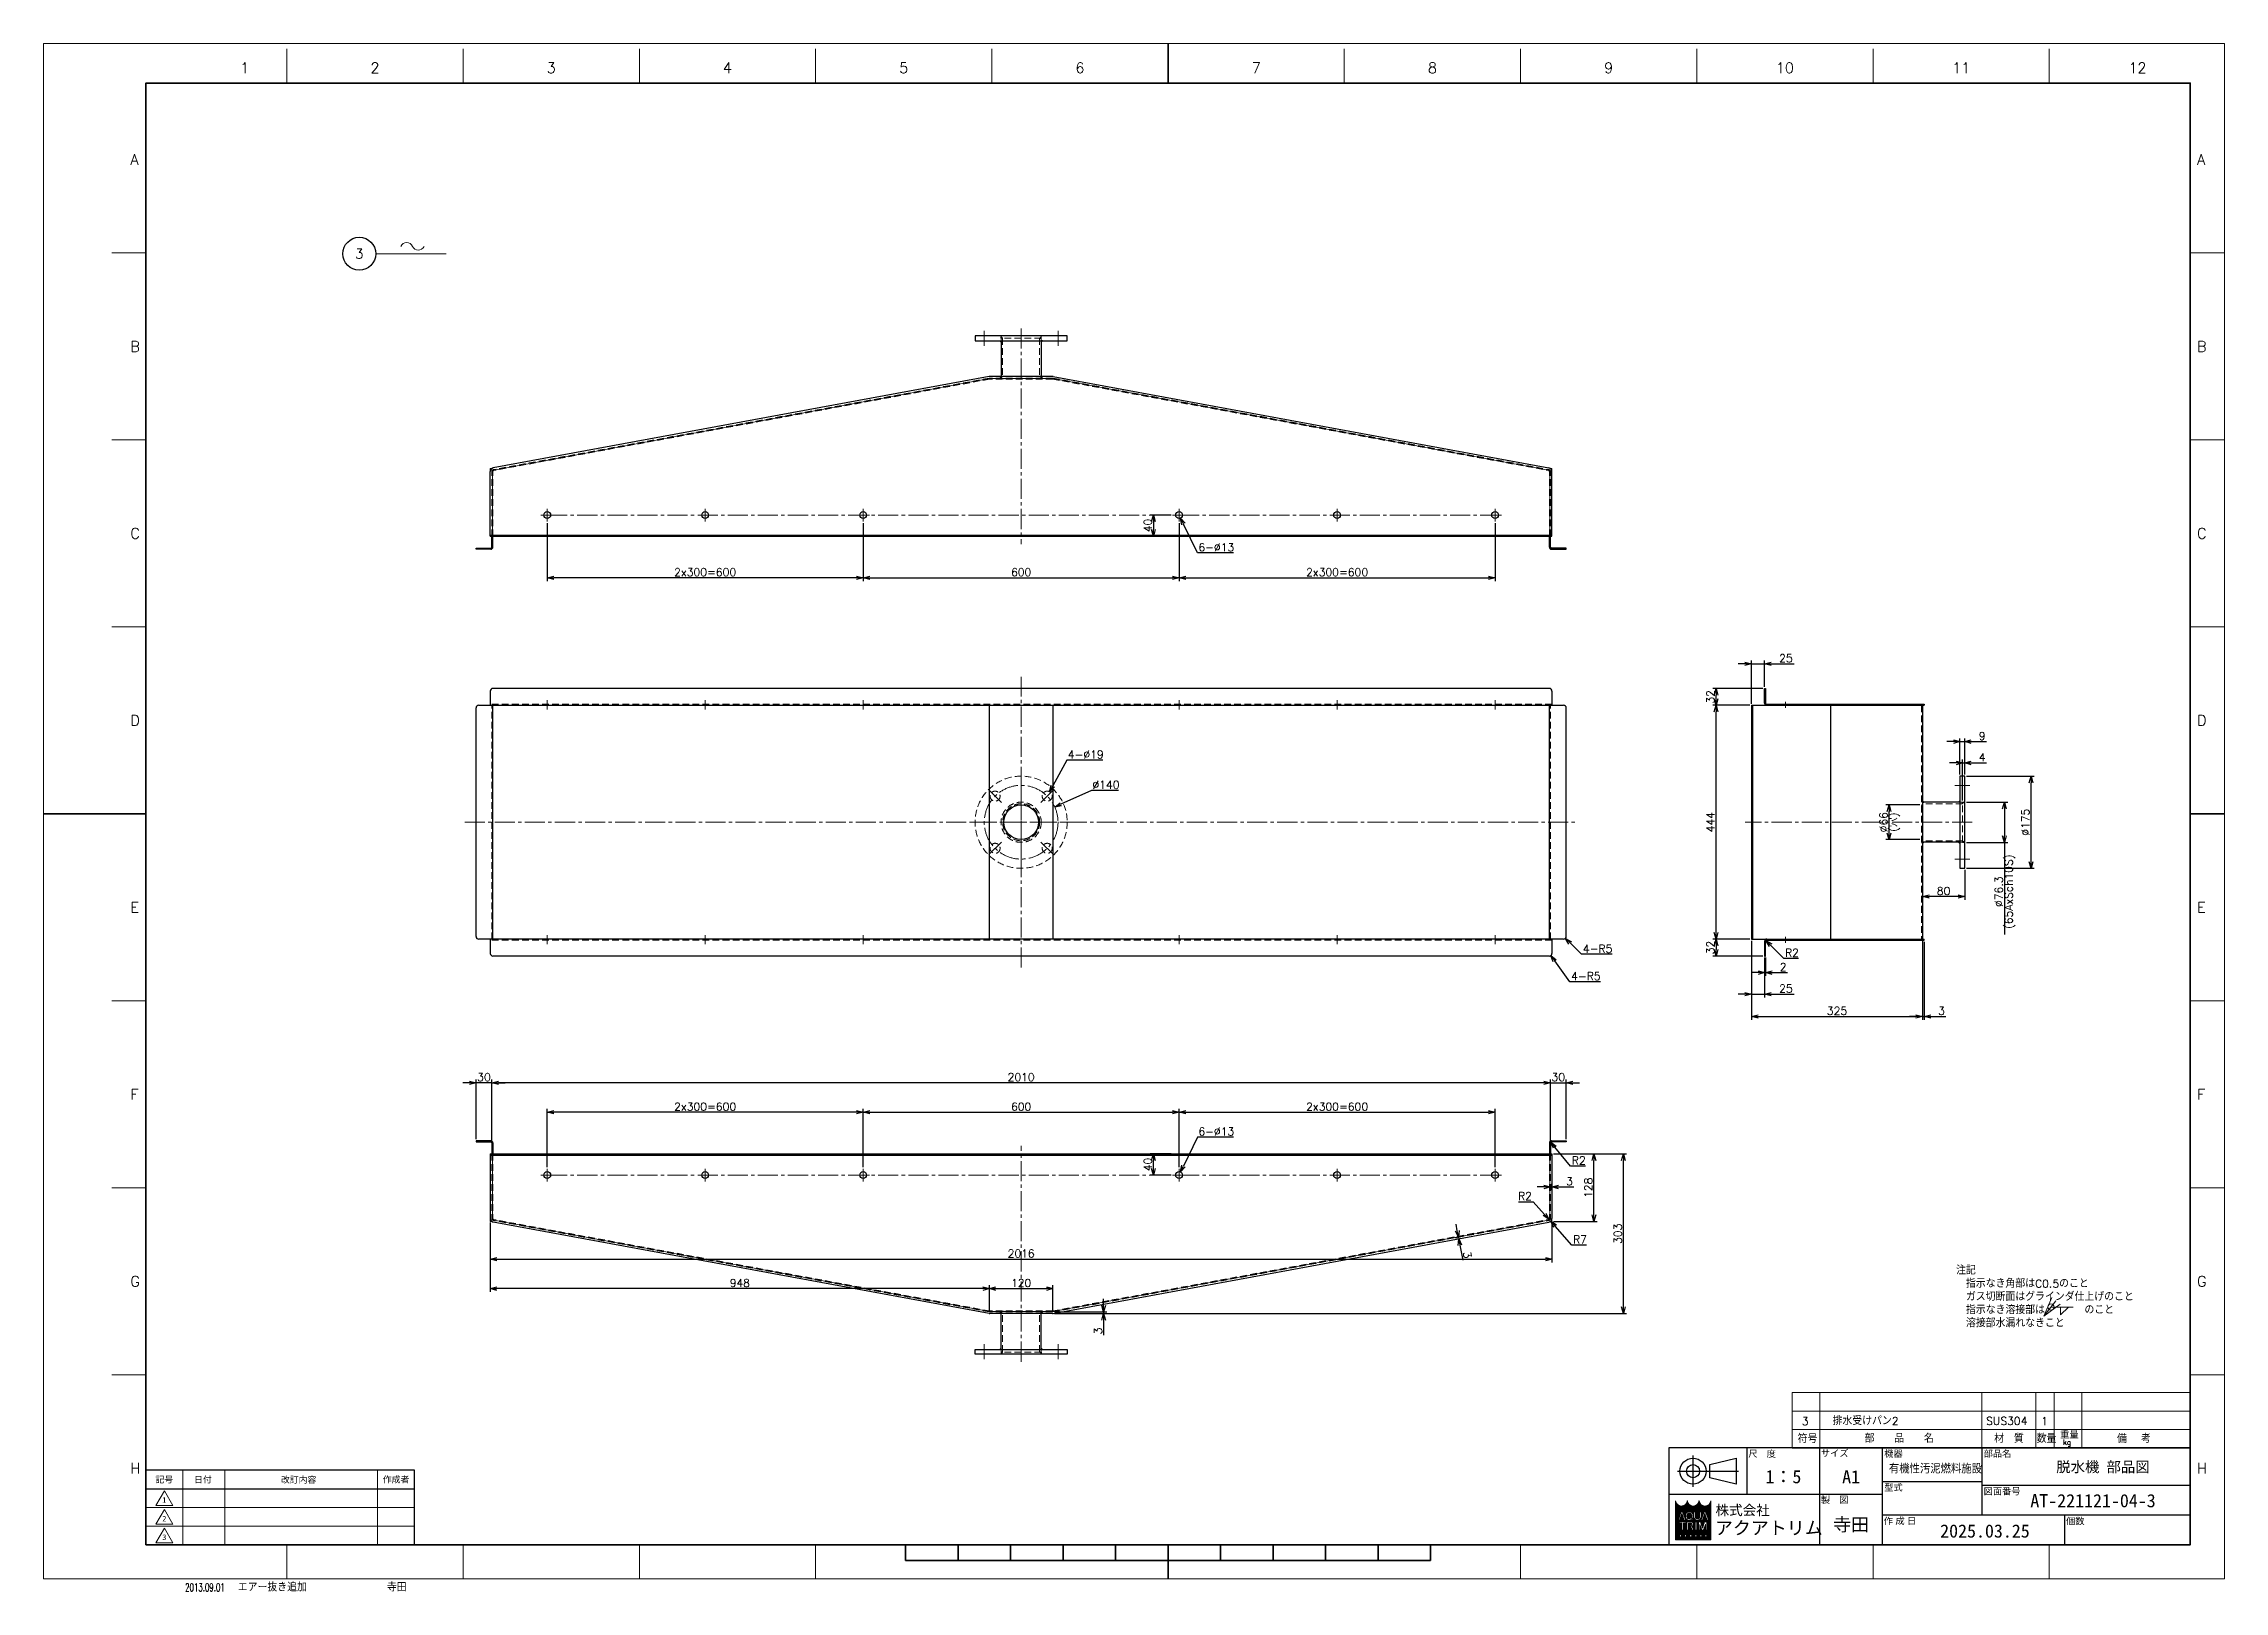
# Model space of a CAD drawing. Header units: millimetres. Extents: x 0 to 4141, y -24 to 2915.
import ezdxf
from ezdxf import colors
from ezdxf.entities.mleader import LeaderData, LeaderLine
from ezdxf.enums import TextEntityAlignment as Align
from ezdxf.math import Vec2, Vec3

# ---------------------------------------------------------------- set-up
doc = ezdxf.new("R2010")
doc.units = ezdxf.units.MM
doc.header["$LTSCALE"] = 2
doc.header["$PDMODE"] = 99
doc.header["$PDSIZE"] = 1
doc.linetypes.add('CENTER2', pattern=[28.575, 19.05, -3.175, 3.175, -3.175])
doc.linetypes.add('HIDDEN', pattern=[9.525, 6.35, -3.175])
for name, color, linetype, lineweight in [('04_HIDDEN', 2, 'HIDDEN', 13), ('05_CENTER', 4, 'CENTER2', 13), ('07_TEXT', 3, 'Continuous', 13), ('08_DIM', 3, 'Continuous', 13), ('90_FRAME', 5, 'Continuous', 35)]:
    doc.layers.add(name, color=color, linetype=linetype, lineweight=lineweight)
doc.layers.add('10_DRAFT', color=8, linetype='Continuous', lineweight=0, plot=False)
doc.layers.add('91_BLANK', color=5, linetype='Continuous', lineweight=0, plot=False)
doc.styles.add('KSS_TXT', font='txt.shx', dxfattribs={"bigfont": 'extfont2.shx'})
doc.styles.add('MS_G', font='MS Gothic.ttf')
doc.styles.get("Standard").update_dxf_attribs({"font": 'txt.shx', "bigfont": 'extfont2.shx'})
doc.styles.add('表題用', font='MS PGothic.ttf')
doc.dimstyles.new('KSS_DIM', dxfattribs={"dimscale": 5, "dimtxt": 3, "dimasz": 2.5, "dimexe": 1.25, "dimexo": 0.625, "dimtad": 1, "dimdsep": 46, "dimtxsty": 'KSS_TXT', "dimblk": 'OPEN30', "dimcen": 0, "dimazin": 2, "dimtfac": 0.75, "dimtmove": 0, "dimatfit": 3, "dimldrblk": 'OPEN30', "dimfxl": 1.25, "dimtolj": 1, "dimarcsym": 0})
doc.dimstyles.new('KSS_DIM$3', dxfattribs={"dimscale": 5, "dimtxt": 3, "dimasz": 2.5, "dimexe": 1.25, "dimexo": 0.625, "dimtad": 1, "dimtih": 1, "dimtoh": 1, "dimdsep": 46, "dimtxsty": 'KSS_TXT', "dimblk": 'OPEN30', "dimcen": 0, "dimazin": 2, "dimtfac": 0.75, "dimtofl": 0, "dimtmove": 0, "dimatfit": 3, "dimldrblk": 'OPEN30', "dimfxl": 1.25, "dimtolj": 1, "dimarcsym": 0})
doc.dimstyles.new('KSS_DIM$4', dxfattribs={"dimscale": 5, "dimtxt": 3, "dimasz": 2.5, "dimexe": 1.25, "dimexo": 0.625, "dimtad": 1, "dimtih": 1, "dimtoh": 1, "dimdsep": 46, "dimtxsty": 'KSS_TXT', "dimblk": 'OPEN30', "dimcen": 0, "dimse1": 1, "dimazin": 2, "dimtfac": 0.75, "dimtofl": 0, "dimtmove": 0, "dimatfit": 3, "dimldrblk": 'OPEN30', "dimfxl": 1.25, "dimtolj": 1, "dimarcsym": 0})

msp = doc.modelspace()

# ---------------------------------------------------------------- texts
at = {"layer": '07_TEXT', "ltscale": 2, "insert": (3631.528, 592.768), "char_height": 15, "attachment_point": 1}
msp.add_mtext_dynamic_manual_height_columns('注記\\P\u3000指示なき角部はC0.5のこと\\P\u3000ガス切断面はグラインダ仕上げのこと\\P\u3000指示なき溶接部は\u3000\u3000\u3000\u3000のこと\\P\u3000溶接部水漏れなきこと', width=381.46, gutter_width=15, heights=[0], dxfattribs=at)
at = {"layer": '90_FRAME', "color": 0, "lineweight": 13, "style": 'KSS_TXT'}
for s, p in [('1', (381.884, 2852.698)), ('2', (629.21, 2852.698)), ('3', (963.877, 2852.698)), ('4', (1298.545, 2852.698)), ('5', (1633.212, 2852.698)), ('6', (1967.879, 2852.698)), ('7', (2302.546, 2852.698)), ('8', (2637.213, 2852.698)), ('9', (2971.88, 2852.698)), ('10', (3306.547, 2852.698)), ('11', (3641.214, 2852.698)), ('12', (3975.881, 2852.698))]:
    msp.add_text(s, height=20, dxfattribs=at).set_placement(p, align=Align.BOTTOM_CENTER)
for s, p in [('A', (164.787, 2694.606)), ('A', (4089.078, 2694.606)), ('B', (164.787, 2339.62)), ('B', (4089.078, 2339.62)), ('C', (164.787, 1984.634)), ('C', (4089.078, 1984.634)), ('D', (164.787, 1629.648)), ('D', (4089.078, 1629.648)), ('E', (164.787, 1274.662)), ('E', (4089.078, 1274.662)), ('F', (164.787, 919.675)), ('F', (4089.078, 919.675)), ('G', (164.787, 564.689)), ('G', (4089.078, 564.689)), ('H', (164.787, 209.703)), ('H', (4089.078, 209.703))]:
    msp.add_text(s, height=20, dxfattribs=at).set_placement(p, align=Align.MIDDLE_LEFT)
at = {"layer": '90_FRAME', "color": 3, "lineweight": 13}
for s, p in [('3', (3345.05, 298.989)), ('1', (3799.582, 299.24))]:
    msp.add_text(s, height=15, dxfattribs=at).set_placement(p, align=Align.MIDDLE_CENTER)
for s, height, p in [('排水受けパン2', 15, (3396.972, 291.875)), ('SUS304', 15, (3688.597, 292.074)), ('符号', 15, (3330.777, 257.909)), ('部\u3000\u3000品\u3000\u3000名', 15, (3457.939, 258.454)), ('材\u3000質', 15, (3703.882, 258.274)), ('数量', 15, (3784.599, 258.161)), ('重量', 12.5, (3829.194, 266.341)), ('kg', 10, (3834.719, 254.11)), ('備  考', 15, (3937.163, 257.909)), ('エアー抜き追加', 15, (368.668, -23.999)), ('寺田', 15, (651.851, -23.999))]:
    msp.add_text(s, height=height, dxfattribs=at).set_placement(p)
at = {"layer": '90_FRAME', "color": 0, "style": '表題用'}
for s, p in [('尺\u3000度', (3236.937, 237.306)), ('サイズ', (3374.83, 238.238)), ('機器', (3495.128, 237.512)), ('部品名', (3683.938, 237.512)), ('型式', (3495.128, 173.245)), ('図面番号', (3683.938, 166.173)), ('製\u3000図', (3374.83, 149.845)), ('作 成 日', (3494.266, 109.752)), ('個数', (3840.378, 109.406))]:
    msp.add_text(s, height=12.5, dxfattribs=at).set_placement(p, align=Align.MIDDLE_LEFT)
at = {"layer": '90_FRAME', "color": 0, "style": 'MS_G', "width": 0.9}
msp.add_text('有機性汚泥燃料施設', height=16, dxfattribs=at).set_placement((3503.934, 201.605))
at = {"layer": '90_FRAME', "color": 0, "style": 'MS_G'}
for s, height, p in [('脱水機 部品図', 20, (3821.824, 202.323)), ('AT-221121-04-3', 25, (3772.514, 135.643)), ('2025.03.25', 25, (3601.319, 78.099))]:
    msp.add_text(s, height=height, dxfattribs=at).set_placement(p)
at = {"layer": '90_FRAME', "color": 0, "style": '表題用'}
for s, p in [('記号', (229.23, 188.27)), ('日付', (302.512, 188.27)), ('作成者', (669.23, 188.27))]:
    msp.add_text(s, height=12, dxfattribs=at).set_placement(p, align=Align.MIDDLE_CENTER)
at = {"layer": '90_FRAME', "color": 0}
for s, height, style, p in [('改訂内容', 12, '表題用', (484.23, 188.27)), ('A1', 25, 'MS_G', (3432.159, 193.573))]:
    msp.add_text(s, height=height, dxfattribs=dict(at, style=style)).set_placement(p, align=Align.MIDDLE)
at = {"layer": '90_FRAME', "color": 0, "lineweight": 13, "style": 'MS_G'}
for s, p in [('1', (229.23, 149.377)), ('3', (229.23, 78.663)), ('2', (229.23, 114.02))]:
    msp.add_text(s, height=10.607, dxfattribs=at).set_placement(p, align=Align.MIDDLE)
at = {"layer": '90_FRAME', "color": 4, "style": 'MS_G'}
msp.add_text('株式会社', height=18.9019, dxfattribs=at).set_placement((3226.278, 130.141), align=Align.MIDDLE_CENTER)
msp.add_text('アクアトリム', height=25, dxfattribs=at).set_placement((3173.671, 83.976))
at = {"layer": '90_FRAME', "color": 3, "lineweight": 13, "width": 0.65}
msp.add_text('2013.09.01', height=15, dxfattribs=at).set_placement((268.71, -23.999))
at = {"layer": '90_FRAME', "color": 0, "style": 'MS_G'}
for tag, p in [('1：5', (3303.641, 193.573)), ('寺田', (3432.159, 103.413))]:
    msp.add_attdef(tag, text='', height=25, dxfattribs=at).set_placement(p, align=Align.MIDDLE)

# ---------------------------------------------------------------- blocks, each defined once
blk = doc.blocks.new('Weld-line')
blk.add_line((0, 0), (1, 0))
blk = doc.blocks.new('Weld10-s5')
blk.add_circle((0, 0), 2)
blk = doc.blocks.new('Weld10-a1')
for p, q in [((5, 0), (0, 5)), ((0, 5), (0, 0)), ((0, 0), (5, 0))]:
    blk.add_line(p, q)
at = {"width": 0.9}
blk.add_attdef('S', text='', height=2.8, dxfattribs=at).set_placement((-2, 1), align=Align.RIGHT)
blk.add_attdef('L', (8, 1), '', height=2.8, dxfattribs=at)
blk = doc.blocks.new('_Open30')
at = {"color": 0, "linetype": 'ByBlock', "lineweight": -2}
for p, q in [((-1, 0.27), (0, 0)), ((0, 0), (-1, -0.27)), ((0, 0), (-1, 0))]:
    blk.add_line(p, q, dxfattribs=at)
blk = doc.blocks.new('AM_BALLOON1')
at = {"transparency": 16777216}
blk.add_circle((0, 0), 5, dxfattribs=at)
blk.add_attdef('B_NUMBER', text='', height=3, dxfattribs=at).set_placement((0, 0), align=Align.MIDDLE_CENTER)
blk = doc.blocks.new('_OPEN')
at = {"color": 0, "linetype": 'ByBlock'}
for p, q in [((-1, 0.17), (0, 0)), ((0, 0), (-1, -0.17)), ((0, 0), (-1, 0))]:
    blk.add_line(p, q, dxfattribs=at)
blk = doc.blocks.new('p1ba05')
for centre, start, end in [((-2.95, 0.29), 24.2276, 155.5758), ((0, 1.62), 204.2276, 335.5758)]:
    blk.add_arc(centre, 1.62, start, end)
blk = doc.blocks.new('*D141')
at = {"layer": '08_DIM', "color": 0, "lineweight": -2, "transparency": 16777216}
for p, q in [((3239.7, 1658.3), (3169.5, 1658.3)), ((3175.8, 1226.8), (3175.8, 1645.8)), ((3239.7, 1214.3), (3169.5, 1214.3))]:
    blk.add_line(p, q, dxfattribs=at)
at = {"layer": 'Defpoints', "color": 0, "transparency": 16777216}
for p in [(3175.8, 1658.3), (3242.9, 1658.3), (3242.9, 1214.3)]:
    blk.add_point(p, dxfattribs=at)
at = {"layer": '08_DIM', "color": 0, "lineweight": -2, "transparency": 16777216, "xscale": 12.5, "yscale": 12.5, "zscale": 12.5}
for p, rotation in [((3175.8, 1658.3), 90), ((3175.8, 1214.3), 270)]:
    blk.add_blockref('_Open30', p, dxfattribs=dict(at, rotation=rotation))
at = {"layer": '08_DIM', "color": 0, "transparency": 16777216, "insert": (3165.1, 1436.3), "char_height": 15, "attachment_point": 5, "rotation": 90, "style": 'KSS_TXT'}
blk.add_mtext('\\A1;444', dxfattribs=at)
blk = doc.blocks.new('*D142')
at = {"layer": '08_DIM', "color": 0, "lineweight": -2, "transparency": 16777216}
for p, q in [((3264.7, 1690.3), (3169.5, 1690.3)), ((3239.7, 1658.3), (3169.5, 1658.3)), ((3175.8, 1670.8), (3175.8, 1677.8))]:
    blk.add_line(p, q, dxfattribs=at)
at = {"layer": 'Defpoints', "color": 0, "transparency": 16777216}
for p in [(3175.8, 1690.3), (3242.9, 1658.3), (3267.9, 1690.3)]:
    blk.add_point(p, dxfattribs=at)
at = {"layer": '08_DIM', "color": 0, "lineweight": -2, "transparency": 16777216, "xscale": 12.5, "yscale": 12.5, "zscale": 12.5}
for p, rotation in [((3175.8, 1690.3), 90), ((3175.8, 1658.3), 270)]:
    blk.add_blockref('_Open30', p, dxfattribs=dict(at, rotation=rotation))
at = {"layer": '08_DIM', "color": 0, "transparency": 16777216, "insert": (3165.1, 1674.3), "char_height": 15, "attachment_point": 5, "rotation": 90, "style": 'KSS_TXT'}
blk.add_mtext('\\A1;32', dxfattribs=at)
blk = doc.blocks.new('*D143')
at = {"layer": '08_DIM', "color": 0, "lineweight": -2, "transparency": 16777216}
for p, q in [((3239.7, 1214.3), (3169.5, 1214.3)), ((3175.8, 1201.8), (3175.8, 1194.8)), ((3264.7, 1182.3), (3169.5, 1182.3))]:
    blk.add_line(p, q, dxfattribs=at)
at = {"layer": 'Defpoints', "color": 0, "transparency": 16777216}
for p in [(3242.9, 1214.3), (3175.8, 1182.3), (3267.9, 1182.3)]:
    blk.add_point(p, dxfattribs=at)
at = {"layer": '08_DIM', "color": 0, "lineweight": -2, "transparency": 16777216, "xscale": 12.5, "yscale": 12.5, "zscale": 12.5}
for p, rotation in [((3175.8, 1214.3), 90), ((3175.8, 1182.3), 270)]:
    blk.add_blockref('_Open30', p, dxfattribs=dict(at, rotation=rotation))
at = {"layer": '08_DIM', "color": 0, "transparency": 16777216, "insert": (3165.1, 1198.3), "char_height": 15, "attachment_point": 5, "rotation": 90, "style": 'KSS_TXT'}
blk.add_mtext('\\A1;32', dxfattribs=at)
blk = doc.blocks.new('*D144')
at = {"layer": '08_DIM', "color": 0, "lineweight": -2, "transparency": 16777216}
for p, q in [((3242.9, 1211.2), (3242.9, 1103.7)), ((3267.9, 1179.2), (3267.9, 1103.7)), ((3230.4, 1109.9), (3217.9, 1109.9)), ((3242.9, 1109.9), (3267.9, 1109.9)), ((3280.4, 1109.9), (3324.1, 1109.9))]:
    blk.add_line(p, q, dxfattribs=at)
at = {"layer": 'Defpoints', "color": 0, "transparency": 16777216}
for p in [(3242.9, 1214.3), (3267.9, 1182.3), (3267.9, 1109.9)]:
    blk.add_point(p, dxfattribs=at)
at = {"layer": '08_DIM', "color": 0, "lineweight": -2, "transparency": 16777216, "xscale": 12.5, "yscale": 12.5, "zscale": 12.5}
blk.add_blockref('_Open30', (3242.9, 1109.9), dxfattribs=at)
at = {"layer": '08_DIM', "color": 0, "lineweight": -2, "transparency": 16777216, "xscale": 12.5, "yscale": 12.5, "zscale": 12.5, "rotation": 180}
blk.add_blockref('_Open30', (3267.9, 1109.9), dxfattribs=at)
at = {"layer": '08_DIM', "color": 0, "transparency": 16777216, "insert": (3308.5, 1120.5), "char_height": 15, "attachment_point": 5, "style": 'KSS_TXT'}
blk.add_mtext('\\A1;25', dxfattribs=at)
blk = doc.blocks.new('*D145')
at = {"layer": '08_DIM', "color": 0, "lineweight": -2, "transparency": 16777216}
for p, q in [((3242.9, 1661.4), (3242.9, 1743.2)), ((3267.9, 1693.4), (3267.9, 1743.2)), ((3230.4, 1737), (3217.9, 1737)), ((3242.9, 1737), (3267.9, 1737)), ((3280.4, 1737), (3324.1, 1737))]:
    blk.add_line(p, q, dxfattribs=at)
at = {"layer": 'Defpoints', "color": 0, "transparency": 16777216}
for p in [(3267.9, 1737), (3242.9, 1658.3), (3267.9, 1690.3)]:
    blk.add_point(p, dxfattribs=at)
at = {"layer": '08_DIM', "color": 0, "lineweight": -2, "transparency": 16777216, "xscale": 12.5, "yscale": 12.5, "zscale": 12.5}
blk.add_blockref('_Open30', (3242.9, 1737), dxfattribs=at)
at = {"layer": '08_DIM', "color": 0, "lineweight": -2, "transparency": 16777216, "xscale": 12.5, "yscale": 12.5, "zscale": 12.5, "rotation": 180}
blk.add_blockref('_Open30', (3267.9, 1737), dxfattribs=at)
at = {"layer": '08_DIM', "color": 0, "transparency": 16777216, "insert": (3308.5, 1747.6), "char_height": 15, "attachment_point": 5, "style": 'KSS_TXT'}
blk.add_mtext('\\A1;25', dxfattribs=at)
blk = doc.blocks.new('*D146')
at = {"layer": '08_DIM', "color": 0, "lineweight": -2, "transparency": 16777216}
for p, q in [((3267.9, 1179.2), (3267.9, 1144.5)), ((3269.9, 1179.2), (3269.9, 1144.5)), ((3255.4, 1150.7), (3242.9, 1150.7)), ((3267.9, 1150.7), (3269.9, 1150.7)), ((3282.4, 1150.7), (3311.1, 1150.7))]:
    blk.add_line(p, q, dxfattribs=at)
at = {"layer": 'Defpoints', "color": 0, "transparency": 16777216}
for p in [(3267.9, 1182.3), (3269.9, 1182.3), (3269.9, 1150.7)]:
    blk.add_point(p, dxfattribs=at)
at = {"layer": '08_DIM', "color": 0, "lineweight": -2, "transparency": 16777216, "xscale": 12.5, "yscale": 12.5, "zscale": 12.5}
blk.add_blockref('_Open30', (3267.9, 1150.7), dxfattribs=at)
at = {"layer": '08_DIM', "color": 0, "lineweight": -2, "transparency": 16777216, "xscale": 12.5, "yscale": 12.5, "zscale": 12.5, "rotation": 180}
blk.add_blockref('_Open30', (3269.9, 1150.7), dxfattribs=at)
at = {"layer": '08_DIM', "color": 0, "transparency": 16777216, "insert": (3303, 1161.3), "char_height": 15, "attachment_point": 5, "style": 'KSS_TXT'}
blk.add_mtext('\\A1;2', dxfattribs=at)
blk = doc.blocks.new('*D147')
at = {"layer": '08_DIM', "color": 0, "lineweight": -2, "transparency": 16777216}
for p, q in [((3651, 1474.4), (3729.6, 1474.4)), ((3723.3, 1461.9), (3723.3, 1410.6)), ((3651, 1398.1), (3729.6, 1398.1)), ((3723.3, 1398.1), (3723.3, 1222.9))]:
    blk.add_line(p, q, dxfattribs=at)
at = {"layer": 'Defpoints', "color": 0, "transparency": 16777216}
for p in [(3647.9, 1474.4), (3647.9, 1398.1), (3723.3, 1398.1)]:
    blk.add_point(p, dxfattribs=at)
at = {"layer": '08_DIM', "color": 0, "lineweight": -2, "transparency": 16777216, "xscale": 12.5, "yscale": 12.5, "zscale": 12.5}
for p, rotation in [((3723.3, 1474.4), 90), ((3723.3, 1398.1), 270)]:
    blk.add_blockref('_Open30', p, dxfattribs=dict(at, rotation=rotation))
at = {"layer": '08_DIM', "color": 0, "transparency": 16777216, "char_height": 15, "attachment_point": 5, "rotation": 90, "style": 'KSS_TXT'}
for s, insert in [('\\A1;(65AxSch10S)', (3734, 1304.3)), ('\\A1;\\A1;%%c76.3', (3712.7, 1304.3))]:
    blk.add_mtext(s, dxfattribs=dict(at, insert=insert))
blk = doc.blocks.new('*D148')
at = {"layer": '08_DIM', "color": 0, "lineweight": -2, "transparency": 16777216}
for p, q in [((3651, 1523.8), (3780.1, 1523.8)), ((3773.8, 1361.3), (3773.8, 1511.3)), ((3651, 1348.8), (3780.1, 1348.8))]:
    blk.add_line(p, q, dxfattribs=at)
at = {"layer": 'Defpoints', "color": 0, "transparency": 16777216}
for p in [(3647.9, 1523.8), (3773.8, 1523.8), (3647.9, 1348.8)]:
    blk.add_point(p, dxfattribs=at)
at = {"layer": '08_DIM', "color": 0, "lineweight": -2, "transparency": 16777216, "xscale": 12.5, "yscale": 12.5, "zscale": 12.5}
for p, rotation in [((3773.8, 1523.8), 90), ((3773.8, 1348.8), 270)]:
    blk.add_blockref('_Open30', p, dxfattribs=dict(at, rotation=rotation))
at = {"layer": '08_DIM', "color": 0, "transparency": 16777216, "insert": (3763.2, 1436.3), "char_height": 15, "attachment_point": 5, "rotation": 90, "style": 'KSS_TXT'}
blk.add_mtext('\\A1;\\A1;%%c175', dxfattribs=at)
blk = doc.blocks.new('*D149')
at = {"layer": '08_DIM', "color": 0, "lineweight": -2, "transparency": 16777216}
for p, q in [((3626.4, 1589.3), (3613.9, 1589.3)), ((3638.9, 1526.9), (3638.9, 1595.5)), ((3638.9, 1589.3), (3647.9, 1589.3)), ((3647.9, 1526.9), (3647.9, 1595.5)), ((3660.4, 1589.3), (3689.1, 1589.3))]:
    blk.add_line(p, q, dxfattribs=at)
at = {"layer": 'Defpoints', "color": 0, "transparency": 16777216}
for p in [(3647.9, 1589.3), (3638.9, 1523.8), (3647.9, 1523.8)]:
    blk.add_point(p, dxfattribs=at)
at = {"layer": '08_DIM', "color": 0, "lineweight": -2, "transparency": 16777216, "xscale": 12.5, "yscale": 12.5, "zscale": 12.5}
blk.add_blockref('_Open30', (3638.9, 1589.3), dxfattribs=at)
at = {"layer": '08_DIM', "color": 0, "lineweight": -2, "transparency": 16777216, "xscale": 12.5, "yscale": 12.5, "zscale": 12.5, "rotation": 180}
blk.add_blockref('_Open30', (3647.9, 1589.3), dxfattribs=at)
at = {"layer": '08_DIM', "color": 0, "transparency": 16777216, "insert": (3681, 1599.9), "char_height": 15, "attachment_point": 5, "style": 'KSS_TXT'}
blk.add_mtext('\\A1;9', dxfattribs=at)
blk = doc.blocks.new('*D150')
at = {"layer": '08_DIM', "color": 0, "lineweight": -2, "transparency": 16777216}
for p, q in [((3567.9, 1345.7), (3567.9, 1289)), ((3647.9, 1345.7), (3647.9, 1289)), ((3635.4, 1295.2), (3580.4, 1295.2))]:
    blk.add_line(p, q, dxfattribs=at)
at = {"layer": 'Defpoints', "color": 0, "transparency": 16777216}
for p in [(3567.9, 1348.8), (3647.9, 1348.8), (3567.9, 1295.2)]:
    blk.add_point(p, dxfattribs=at)
at = {"layer": '08_DIM', "color": 0, "lineweight": -2, "transparency": 16777216, "xscale": 12.5, "yscale": 12.5, "zscale": 12.5, "rotation": 180}
blk.add_blockref('_Open30', (3567.9, 1295.2), dxfattribs=at)
at = {"layer": '08_DIM', "color": 0, "lineweight": -2, "transparency": 16777216, "xscale": 12.5, "yscale": 12.5, "zscale": 12.5}
blk.add_blockref('_Open30', (3647.9, 1295.2), dxfattribs=at)
at = {"layer": '08_DIM', "color": 0, "transparency": 16777216, "insert": (3607.9, 1305.8), "char_height": 15, "attachment_point": 5, "style": 'KSS_TXT'}
blk.add_mtext('\\A1;80', dxfattribs=at)
blk = doc.blocks.new('*D151')
at = {"layer": '08_DIM', "color": 0, "lineweight": -2, "transparency": 16777216}
for p, q in [((3631.4, 1548.9), (3618.9, 1548.9)), ((3643.9, 1477.6), (3643.9, 1555.2)), ((3643.9, 1548.9), (3647.9, 1548.9)), ((3647.9, 1526.9), (3647.9, 1555.2)), ((3660.4, 1548.9), (3689.1, 1548.9))]:
    blk.add_line(p, q, dxfattribs=at)
at = {"layer": 'Defpoints', "color": 0, "transparency": 16777216}
for p in [(3647.9, 1548.9), (3647.9, 1523.8), (3643.9, 1474.4)]:
    blk.add_point(p, dxfattribs=at)
at = {"layer": '08_DIM', "color": 0, "lineweight": -2, "transparency": 16777216, "xscale": 12.5, "yscale": 12.5, "zscale": 12.5}
blk.add_blockref('_Open30', (3643.9, 1548.9), dxfattribs=at)
at = {"layer": '08_DIM', "color": 0, "lineweight": -2, "transparency": 16777216, "xscale": 12.5, "yscale": 12.5, "zscale": 12.5, "rotation": 180}
blk.add_blockref('_Open30', (3647.9, 1548.9), dxfattribs=at)
at = {"layer": '08_DIM', "color": 0, "transparency": 16777216, "insert": (3681, 1559.6), "char_height": 15, "attachment_point": 5, "style": 'KSS_TXT'}
blk.add_mtext('\\A1;4', dxfattribs=at)
blk = doc.blocks.new('*D152')
at = {"layer": '08_DIM', "color": 0, "lineweight": -2, "transparency": 16777216}
for p, q in [((3562.7, 1469.3), (3498.1, 1469.3)), ((3504.3, 1415.8), (3504.3, 1456.8)), ((3562.7, 1403.3), (3498.1, 1403.3))]:
    blk.add_line(p, q, dxfattribs=at)
at = {"layer": 'Defpoints', "color": 0, "transparency": 16777216}
for p in [(3504.3, 1469.3), (3565.9, 1469.3), (3565.9, 1403.3)]:
    blk.add_point(p, dxfattribs=at)
at = {"layer": '08_DIM', "color": 0, "lineweight": -2, "transparency": 16777216, "xscale": 12.5, "yscale": 12.5, "zscale": 12.5}
for p, rotation in [((3504.3, 1469.3), 90), ((3504.3, 1403.3), 270)]:
    blk.add_blockref('_Open30', p, dxfattribs=dict(at, rotation=rotation))
at = {"layer": '08_DIM', "color": 0, "transparency": 16777216, "char_height": 15, "attachment_point": 5, "rotation": 90, "style": 'KSS_TXT'}
for s, insert in [('\\A1;\\A1;%%c66', (3493.7, 1436.3)), ('\\A1;(穴)', (3515, 1436.3))]:
    blk.add_mtext(s, dxfattribs=dict(at, insert=insert))
blk = doc.blocks.new('*D153')
at = {"layer": '08_DIM', "color": 0, "lineweight": -2, "transparency": 16777216}
for p, q in [((1556.2, 781.6), (1556.2, 891.9)), ((1568.7, 885.7), (2143.7, 885.7)), ((2156.2, 781.6), (2156.2, 891.9))]:
    blk.add_line(p, q, dxfattribs=at)
at = {"layer": 'Defpoints', "color": 0, "transparency": 16777216}
for p in [(2156.2, 885.7), (1556.2, 778.5), (2156.2, 778.5)]:
    blk.add_point(p, dxfattribs=at)
at = {"layer": '08_DIM', "color": 0, "lineweight": -2, "transparency": 16777216, "xscale": 12.5, "yscale": 12.5, "zscale": 12.5, "rotation": 180}
blk.add_blockref('_Open30', (1556.2, 885.7), dxfattribs=at)
at = {"layer": '08_DIM', "color": 0, "lineweight": -2, "transparency": 16777216, "xscale": 12.5, "yscale": 12.5, "zscale": 12.5}
blk.add_blockref('_Open30', (2156.2, 885.7), dxfattribs=at)
at = {"layer": '08_DIM', "color": 0, "transparency": 16777216, "insert": (1856.2, 896.3), "char_height": 15, "attachment_point": 5, "style": 'KSS_TXT'}
blk.add_mtext('\\A1;600', dxfattribs=at)
blk = doc.blocks.new('*D154')
at = {"layer": '08_DIM', "color": 0, "lineweight": -2, "transparency": 16777216}
for p, q in [((2156.2, 781.6), (2156.2, 891.9)), ((2168.7, 885.7), (2743.7, 885.7)), ((2756.2, 781.6), (2756.2, 891.9))]:
    blk.add_line(p, q, dxfattribs=at)
at = {"layer": 'Defpoints', "color": 0, "transparency": 16777216}
for p in [(2756.2, 885.7), (2156.2, 778.5), (2756.2, 778.5)]:
    blk.add_point(p, dxfattribs=at)
at = {"layer": '08_DIM', "color": 0, "lineweight": -2, "transparency": 16777216, "xscale": 12.5, "yscale": 12.5, "zscale": 12.5, "rotation": 180}
blk.add_blockref('_Open30', (2156.2, 885.7), dxfattribs=at)
at = {"layer": '08_DIM', "color": 0, "lineweight": -2, "transparency": 16777216, "xscale": 12.5, "yscale": 12.5, "zscale": 12.5}
blk.add_blockref('_Open30', (2756.2, 885.7), dxfattribs=at)
at = {"layer": '08_DIM', "color": 0, "transparency": 16777216, "insert": (2456.2, 896.3), "char_height": 15, "attachment_point": 5, "style": 'KSS_TXT'}
blk.add_mtext('\\A1;2x300=600', dxfattribs=at)
blk = doc.blocks.new('*D155')
at = {"layer": '08_DIM', "color": 0, "lineweight": -2, "transparency": 16777216}
for p, q in [((956.2, 781.6), (956.2, 891.9)), ((1543.7, 885.7), (968.7, 885.7)), ((1556.2, 781.6), (1556.2, 891.9))]:
    blk.add_line(p, q, dxfattribs=at)
at = {"layer": 'Defpoints', "color": 0, "transparency": 16777216}
for p in [(956.2, 885.7), (956.2, 778.5), (1556.2, 778.5)]:
    blk.add_point(p, dxfattribs=at)
at = {"layer": '08_DIM', "color": 0, "lineweight": -2, "transparency": 16777216, "xscale": 12.5, "yscale": 12.5, "zscale": 12.5, "rotation": 180}
blk.add_blockref('_Open30', (956.2, 885.7), dxfattribs=at)
at = {"layer": '08_DIM', "color": 0, "lineweight": -2, "transparency": 16777216, "xscale": 12.5, "yscale": 12.5, "zscale": 12.5}
blk.add_blockref('_Open30', (1556.2, 885.7), dxfattribs=at)
at = {"layer": '08_DIM', "color": 0, "transparency": 16777216, "insert": (1256.2, 896.3), "char_height": 15, "attachment_point": 5, "style": 'KSS_TXT'}
blk.add_mtext('\\A1;2x300=600', dxfattribs=at)
blk = doc.blocks.new('*D156')
at = {"layer": '08_DIM', "color": 0, "lineweight": -2, "transparency": 16777216}
for p, q in [((2141.1, 806.4), (2101.1, 806.4)), ((2107.3, 778.9), (2107.3, 793.9)), ((2141.1, 766.4), (2101.1, 766.4))]:
    blk.add_line(p, q, dxfattribs=at)
at = {"layer": 'Defpoints', "color": 0, "transparency": 16777216}
for p in [(2107.3, 806.4), (2144.2, 806.4), (2144.2, 766.4)]:
    blk.add_point(p, dxfattribs=at)
at = {"layer": '08_DIM', "color": 0, "lineweight": -2, "transparency": 16777216, "xscale": 12.5, "yscale": 12.5, "zscale": 12.5}
for p, rotation in [((2107.3, 806.4), 90), ((2107.3, 766.4), 270)]:
    blk.add_blockref('_Open30', p, dxfattribs=dict(at, rotation=rotation))
at = {"layer": '08_DIM', "color": 0, "transparency": 16777216, "insert": (2096.7, 786.4), "char_height": 15, "attachment_point": 5, "rotation": 90, "style": 'KSS_TXT'}
blk.add_mtext('\\A1;40', dxfattribs=at)
blk = doc.blocks.new('*D158')
at = {"layer": '08_DIM', "color": 0, "lineweight": -2, "transparency": 16777216}
for p, q in [((2848.7, 941.6), (2836.2, 941.6)), ((2861.2, 830.6), (2861.2, 947.9)), ((2861.2, 941.6), (2891.2, 941.6)), ((2891.2, 834.6), (2891.2, 947.9)), ((2903.7, 941.6), (2916.2, 941.6))]:
    blk.add_line(p, q, dxfattribs=at)
at = {"layer": 'Defpoints', "color": 0, "transparency": 16777216}
for p in [(2891.2, 941.6), (2891.2, 831.4), (2861.2, 827.4)]:
    blk.add_point(p, dxfattribs=at)
at = {"layer": '08_DIM', "color": 0, "lineweight": -2, "transparency": 16777216, "xscale": 12.5, "yscale": 12.5, "zscale": 12.5}
blk.add_blockref('_Open30', (2861.2, 941.6), dxfattribs=at)
at = {"layer": '08_DIM', "color": 0, "lineweight": -2, "transparency": 16777216, "xscale": 12.5, "yscale": 12.5, "zscale": 12.5, "rotation": 180}
blk.add_blockref('_Open30', (2891.2, 941.6), dxfattribs=at)
at = {"layer": '08_DIM', "color": 0, "transparency": 16777216, "insert": (2876.2, 952.3), "char_height": 15, "attachment_point": 5, "style": 'KSS_TXT'}
blk.add_mtext('\\A1;30', dxfattribs=at)
blk = doc.blocks.new('*D159')
at = {"layer": '08_DIM', "color": 0, "lineweight": -2, "transparency": 16777216}
for p, q in [((851.2, 830.6), (851.2, 947.9)), ((2848.7, 941.6), (863.7, 941.6)), ((2861.2, 830.6), (2861.2, 947.9))]:
    blk.add_line(p, q, dxfattribs=at)
at = {"layer": 'Defpoints', "color": 0, "transparency": 16777216}
for p in [(851.2, 941.6), (851.2, 827.4), (2861.2, 827.4)]:
    blk.add_point(p, dxfattribs=at)
at = {"layer": '08_DIM', "color": 0, "lineweight": -2, "transparency": 16777216, "xscale": 12.5, "yscale": 12.5, "zscale": 12.5, "rotation": 180}
blk.add_blockref('_Open30', (851.2, 941.6), dxfattribs=at)
at = {"layer": '08_DIM', "color": 0, "lineweight": -2, "transparency": 16777216, "xscale": 12.5, "yscale": 12.5, "zscale": 12.5}
blk.add_blockref('_Open30', (2861.2, 941.6), dxfattribs=at)
at = {"layer": '08_DIM', "color": 0, "transparency": 16777216, "insert": (1856.2, 952.3), "char_height": 15, "attachment_point": 5, "style": 'KSS_TXT'}
blk.add_mtext('\\A1;2010', dxfattribs=at)
blk = doc.blocks.new('*D160')
at = {"layer": '08_DIM', "color": 0, "lineweight": -2, "transparency": 16777216}
for p, q in [((808.7, 941.6), (796.2, 941.6)), ((821.2, 834.6), (821.2, 947.9)), ((851.2, 941.6), (821.2, 941.6)), ((851.2, 830.6), (851.2, 947.9)), ((863.7, 941.6), (876.2, 941.6))]:
    blk.add_line(p, q, dxfattribs=at)
at = {"layer": 'Defpoints', "color": 0, "transparency": 16777216}
for p in [(821.2, 941.6), (821.2, 831.4), (851.2, 827.4)]:
    blk.add_point(p, dxfattribs=at)
at = {"layer": '08_DIM', "color": 0, "lineweight": -2, "transparency": 16777216, "xscale": 12.5, "yscale": 12.5, "zscale": 12.5}
blk.add_blockref('_Open30', (821.2, 941.6), dxfattribs=at)
at = {"layer": '08_DIM', "color": 0, "lineweight": -2, "transparency": 16777216, "xscale": 12.5, "yscale": 12.5, "zscale": 12.5, "rotation": 180}
blk.add_blockref('_Open30', (851.2, 941.6), dxfattribs=at)
at = {"layer": '08_DIM', "color": 0, "transparency": 16777216, "insert": (836.2, 952.3), "char_height": 15, "attachment_point": 5, "style": 'KSS_TXT'}
blk.add_mtext('\\A1;30', dxfattribs=at)
blk = doc.blocks.new('*D161')
at = {"layer": '08_DIM', "color": 0, "lineweight": -2, "transparency": 16777216}
for p, q in [((1795.8, 506.6), (1795.8, 557.2)), ((1808.3, 550.9), (1904.1, 550.9)), ((1916.6, 506.6), (1916.6, 557.2))]:
    blk.add_line(p, q, dxfattribs=at)
at = {"layer": 'Defpoints', "color": 0, "transparency": 16777216}
for p in [(1916.6, 550.9), (1795.8, 503.4), (1916.6, 503.4)]:
    blk.add_point(p, dxfattribs=at)
at = {"layer": '08_DIM', "color": 0, "lineweight": -2, "transparency": 16777216, "xscale": 12.5, "yscale": 12.5, "zscale": 12.5, "rotation": 180}
blk.add_blockref('_Open30', (1795.8, 550.9), dxfattribs=at)
at = {"layer": '08_DIM', "color": 0, "lineweight": -2, "transparency": 16777216, "xscale": 12.5, "yscale": 12.5, "zscale": 12.5}
blk.add_blockref('_Open30', (1916.6, 550.9), dxfattribs=at)
at = {"layer": '08_DIM', "color": 0, "transparency": 16777216, "insert": (1856.2, 561.5), "char_height": 15, "attachment_point": 5, "style": 'KSS_TXT'}
blk.add_mtext('\\A1;120', dxfattribs=at)
blk = doc.blocks.new('*D162')
at = {"layer": '08_DIM', "color": 0, "lineweight": -2, "transparency": 16777216}
for p, q in [((848.2, 675), (848.2, 544.7)), ((1783.3, 550.9), (860.7, 550.9)), ((1795.8, 506.6), (1795.8, 557.2))]:
    blk.add_line(p, q, dxfattribs=at)
at = {"layer": 'Defpoints', "color": 0, "transparency": 16777216}
for p in [(848.2, 678.1), (848.2, 550.9), (1795.8, 503.4)]:
    blk.add_point(p, dxfattribs=at)
at = {"layer": '08_DIM', "color": 0, "lineweight": -2, "transparency": 16777216, "xscale": 12.5, "yscale": 12.5, "zscale": 12.5, "rotation": 180}
blk.add_blockref('_Open30', (848.2, 550.9), dxfattribs=at)
at = {"layer": '08_DIM', "color": 0, "lineweight": -2, "transparency": 16777216, "xscale": 12.5, "yscale": 12.5, "zscale": 12.5}
blk.add_blockref('_Open30', (1795.8, 550.9), dxfattribs=at)
at = {"layer": '08_DIM', "color": 0, "transparency": 16777216, "insert": (1322, 561.5), "char_height": 15, "attachment_point": 5, "style": 'KSS_TXT'}
blk.add_mtext('\\A1;948', dxfattribs=at)
blk = doc.blocks.new('*D163')
at = {"layer": '08_DIM', "color": 0, "lineweight": -2, "transparency": 16777216}
for p, q in [((848.2, 676.1), (848.2, 600.5)), ((2864.2, 675), (2864.2, 600.5)), ((860.7, 606.8), (2851.7, 606.8))]:
    blk.add_line(p, q, dxfattribs=at)
at = {"layer": 'Defpoints', "color": 0, "transparency": 16777216}
for p in [(848.2, 679.2), (2864.2, 678.1), (2864.2, 606.8)]:
    blk.add_point(p, dxfattribs=at)
at = {"layer": '08_DIM', "color": 0, "lineweight": -2, "transparency": 16777216, "xscale": 12.5, "yscale": 12.5, "zscale": 12.5, "rotation": 180}
blk.add_blockref('_Open30', (848.2, 606.8), dxfattribs=at)
at = {"layer": '08_DIM', "color": 0, "lineweight": -2, "transparency": 16777216, "xscale": 12.5, "yscale": 12.5, "zscale": 12.5}
blk.add_blockref('_Open30', (2864.2, 606.8), dxfattribs=at)
at = {"layer": '08_DIM', "color": 0, "transparency": 16777216, "insert": (1856.2, 617.4), "char_height": 15, "attachment_point": 5, "style": 'KSS_TXT'}
blk.add_mtext('\\A1;2016', dxfattribs=at)
blk = doc.blocks.new('*D164')
at = {"layer": '08_DIM', "color": 0, "lineweight": -2, "transparency": 16777216}
for p, q in [((2867.3, 806.4), (2950.1, 806.4)), ((2943.9, 690.6), (2943.9, 793.9)), ((2867.3, 678.1), (2950.1, 678.1))]:
    blk.add_line(p, q, dxfattribs=at)
at = {"layer": 'Defpoints', "color": 0, "transparency": 16777216}
for p in [(2864.2, 806.4), (2943.9, 806.4), (2864.2, 678.1)]:
    blk.add_point(p, dxfattribs=at)
at = {"layer": '08_DIM', "color": 0, "lineweight": -2, "transparency": 16777216, "xscale": 12.5, "yscale": 12.5, "zscale": 12.5}
for p, rotation in [((2943.9, 806.4), 90), ((2943.9, 678.1), 270)]:
    blk.add_blockref('_Open30', p, dxfattribs=dict(at, rotation=rotation))
at = {"layer": '08_DIM', "color": 0, "transparency": 16777216, "insert": (2933.2, 742.3), "char_height": 15, "attachment_point": 5, "rotation": 90, "style": 'KSS_TXT'}
blk.add_mtext('\\A1;128', dxfattribs=at)
blk = doc.blocks.new('*D165')
at = {"layer": '08_DIM', "color": 0, "lineweight": -2, "transparency": 16777216}
for p, q in [((2867.3, 806.4), (3006, 806.4)), ((2999.8, 515.9), (2999.8, 793.9)), ((1919.7, 503.4), (3006, 503.4))]:
    blk.add_line(p, q, dxfattribs=at)
at = {"layer": 'Defpoints', "color": 0, "transparency": 16777216}
for p in [(2864.2, 806.4), (2999.8, 806.4), (1916.6, 503.4)]:
    blk.add_point(p, dxfattribs=at)
at = {"layer": '08_DIM', "color": 0, "lineweight": -2, "transparency": 16777216, "xscale": 12.5, "yscale": 12.5, "zscale": 12.5}
for p, rotation in [((2999.8, 806.4), 90), ((2999.8, 503.4), 270)]:
    blk.add_blockref('_Open30', p, dxfattribs=dict(at, rotation=rotation))
at = {"layer": '08_DIM', "color": 0, "transparency": 16777216, "insert": (2989.2, 654.9), "char_height": 15, "attachment_point": 5, "rotation": 90, "style": 'KSS_TXT'}
blk.add_mtext('\\A1;303', dxfattribs=at)
blk = doc.blocks.new('*D166')
at = {"layer": '08_DIM', "color": 0, "lineweight": -2, "transparency": 16777216}
for p, q in [((2864.2, 742), (2864.2, 750)), ((2848.7, 743.8), (2836.2, 743.8)), ((2861.2, 744), (2861.2, 737.5)), ((2861.2, 743.8), (2864.2, 743.8)), ((2876.7, 743.8), (2905.5, 743.8))]:
    blk.add_line(p, q, dxfattribs=at)
at = {"layer": 'Defpoints', "color": 0, "transparency": 16777216}
for p in [(2861.2, 747.1), (2864.2, 743.8), (2864.2, 738.8)]:
    blk.add_point(p, dxfattribs=at)
at = {"layer": '08_DIM', "color": 0, "lineweight": -2, "transparency": 16777216, "xscale": 12.5, "yscale": 12.5, "zscale": 12.5}
blk.add_blockref('_Open30', (2861.2, 743.8), dxfattribs=at)
at = {"layer": '08_DIM', "color": 0, "lineweight": -2, "transparency": 16777216, "xscale": 12.5, "yscale": 12.5, "zscale": 12.5, "rotation": 180}
blk.add_blockref('_Open30', (2864.2, 743.8), dxfattribs=at)
at = {"layer": '08_DIM', "color": 0, "transparency": 16777216, "insert": (2897.3, 754.4), "char_height": 15, "attachment_point": 5, "style": 'KSS_TXT'}
blk.add_mtext('\\A1;3', dxfattribs=at)
blk = doc.blocks.new('*D167')
at = {"layer": '08_DIM', "color": 0, "lineweight": -2, "transparency": 16777216}
for p, q in [((1919.4, 506.4), (2019.2, 506.4)), ((1919.7, 503.4), (2019.2, 503.4)), ((2012.9, 518.9), (2012.9, 531.4)), ((2012.9, 506.4), (2012.9, 503.4)), ((2012.9, 490.9), (2012.9, 462.2))]:
    blk.add_line(p, q, dxfattribs=at)
at = {"layer": 'Defpoints', "color": 0, "transparency": 16777216}
for p in [(1916.3, 506.4), (1916.6, 503.4), (2012.9, 503.4)]:
    blk.add_point(p, dxfattribs=at)
at = {"layer": '08_DIM', "color": 0, "lineweight": -2, "transparency": 16777216, "xscale": 12.5, "yscale": 12.5, "zscale": 12.5}
for p, rotation in [((2012.9, 506.4), 270), ((2012.9, 503.4), 90)]:
    blk.add_blockref('_Open30', p, dxfattribs=dict(at, rotation=rotation))
at = {"layer": '08_DIM', "color": 0, "transparency": 16777216, "insert": (2002.3, 470.3), "char_height": 15, "attachment_point": 5, "rotation": 90, "style": 'KSS_TXT'}
blk.add_mtext('\\A1;3', dxfattribs=at)
blk = doc.blocks.new('*D168')
at = {"layer": '08_DIM', "color": 0, "lineweight": -2, "transparency": 16777216}
for p, q in [((2191, 838.4), (2164.5, 783.5)), ((2259.2, 838.4), (2191, 838.4))]:
    blk.add_line(p, q, dxfattribs=at)
at = {"layer": 'Defpoints', "color": 0, "transparency": 16777216}
for p in [(2153.4, 760.6), (2159, 772.3)]:
    blk.add_point(p, dxfattribs=at)
at = {"layer": '08_DIM', "color": 0, "lineweight": -2, "transparency": 16777216, "xscale": 12.5, "yscale": 12.5, "zscale": 12.5, "rotation": 244.2103967882297}
blk.add_blockref('_Open30', (2159, 772.3), dxfattribs=at)
at = {"layer": '08_DIM', "color": 0, "transparency": 16777216, "insert": (2226.7, 849.1), "char_height": 15, "attachment_point": 5, "style": 'KSS_TXT'}
blk.add_mtext('\\A1;\\A1;6-%%C13', dxfattribs=at)
blk = doc.blocks.new('*D169')
at = {"layer": '08_DIM', "color": 0, "lineweight": -2, "transparency": 16777216}
for p, q in [((2684.3, 660.7), (2682.1, 673)), ((2684.5, 648), (2680.5, 647.3)), ((2685, 645.1), (2681, 644.3)), ((2686.6, 648.4), (2687.1, 645.5)), ((2689.4, 633.2), (2694.6, 604.9))]:
    blk.add_line(p, q, dxfattribs=at)
at = {"layer": 'Defpoints', "color": 0, "transparency": 16777216}
for p in [(2687.1, 645.5), (2687.6, 648.6), (2688.1, 645.6)]:
    blk.add_point(p, dxfattribs=at)
at = {"layer": '08_DIM', "color": 0, "lineweight": -2, "transparency": 16777216, "xscale": 12.5, "yscale": 12.5, "zscale": 12.5}
for p, rotation in [((2686.6, 648.4), 280.4436544594592), ((2687.1, 645.5), 100.4436544594592)]:
    blk.add_blockref('_Open30', p, dxfattribs=dict(at, rotation=rotation))
at = {"layer": '08_DIM', "color": 0, "transparency": 16777216, "insert": (2703.6, 614.8), "char_height": 15, "attachment_point": 5, "rotation": 280.4437, "style": 'KSS_TXT'}
blk.add_mtext('\\A1;3', dxfattribs=at)
blk = doc.blocks.new('*D170')
at = {"layer": '08_DIM', "color": 0, "lineweight": -2, "transparency": 16777216}
for p, q in [((3242.9, 1211.2), (3242.9, 1061.2)), ((3567.9, 1211.2), (3567.9, 1061.2)), ((3255.4, 1067.4), (3555.4, 1067.4))]:
    blk.add_line(p, q, dxfattribs=at)
at = {"layer": 'Defpoints', "color": 0, "transparency": 16777216}
for p in [(3242.9, 1214.3), (3567.9, 1214.3), (3567.9, 1067.4)]:
    blk.add_point(p, dxfattribs=at)
at = {"layer": '08_DIM', "color": 0, "lineweight": -2, "transparency": 16777216, "xscale": 12.5, "yscale": 12.5, "zscale": 12.5, "rotation": 180}
blk.add_blockref('_Open30', (3242.9, 1067.4), dxfattribs=at)
at = {"layer": '08_DIM', "color": 0, "lineweight": -2, "transparency": 16777216, "xscale": 12.5, "yscale": 12.5, "zscale": 12.5}
blk.add_blockref('_Open30', (3567.9, 1067.4), dxfattribs=at)
at = {"layer": '08_DIM', "color": 0, "transparency": 16777216, "insert": (3405.4, 1078.1), "char_height": 15, "attachment_point": 5, "style": 'KSS_TXT'}
blk.add_mtext('\\A1;325', dxfattribs=at)
blk = doc.blocks.new('*D171')
at = {"layer": '08_DIM', "color": 0, "lineweight": -2, "transparency": 16777216}
for p, q in [((3567.9, 1211.2), (3567.9, 1061.2)), ((3570.9, 1209.2), (3570.9, 1061.2)), ((3555.4, 1067.4), (3542.9, 1067.4)), ((3567.9, 1067.4), (3570.9, 1067.4)), ((3583.4, 1067.4), (3612.1, 1067.4))]:
    blk.add_line(p, q, dxfattribs=at)
at = {"layer": 'Defpoints', "color": 0, "transparency": 16777216}
for p in [(3567.9, 1214.3), (3570.9, 1212.3), (3570.9, 1067.4)]:
    blk.add_point(p, dxfattribs=at)
at = {"layer": '08_DIM', "color": 0, "lineweight": -2, "transparency": 16777216, "xscale": 12.5, "yscale": 12.5, "zscale": 12.5}
blk.add_blockref('_Open30', (3567.9, 1067.4), dxfattribs=at)
at = {"layer": '08_DIM', "color": 0, "lineweight": -2, "transparency": 16777216, "xscale": 12.5, "yscale": 12.5, "zscale": 12.5, "rotation": 180}
blk.add_blockref('_Open30', (3570.9, 1067.4), dxfattribs=at)
at = {"layer": '08_DIM', "color": 0, "transparency": 16777216, "insert": (3604, 1078.1), "char_height": 15, "attachment_point": 5, "style": 'KSS_TXT'}
blk.add_mtext('\\A1;3', dxfattribs=at)
blk = doc.blocks.new('*D172')
at = {"layer": '08_DIM', "color": 0, "lineweight": -2, "transparency": 16777216}
for p, q in [((2901.8, 633.5), (2870.1, 669.3)), ((2930, 633.5), (2901.8, 633.5))]:
    blk.add_line(p, q, dxfattribs=at)
at = {"layer": 'Defpoints', "color": 0, "transparency": 16777216}
for p in [(2857.2, 683.9), (2861.9, 678.7)]:
    blk.add_point(p, dxfattribs=at)
at = {"layer": '08_DIM', "color": 0, "lineweight": -2, "transparency": 16777216, "xscale": 12.5, "yscale": 12.5, "zscale": 12.5, "rotation": 131.512336926039}
blk.add_blockref('_Open30', (2861.9, 678.7), dxfattribs=at)
at = {"layer": '08_DIM', "color": 0, "transparency": 16777216, "insert": (2917.5, 644.1), "char_height": 15, "attachment_point": 5, "style": 'KSS_TXT'}
blk.add_mtext('\\A1;R7', dxfattribs=at)
blk = doc.blocks.new('*D173')
at = {"layer": '08_DIM', "color": 0, "lineweight": -2, "transparency": 16777216}
for p, q in [((2800.5, 715.8), (2828.6, 715.8)), ((2828.6, 715.8), (2850.2, 691.7))]:
    blk.add_line(p, q, dxfattribs=at)
at = {"layer": 'Defpoints', "color": 0, "transparency": 16777216}
for p in [(2857.2, 683.9), (2858.5, 682.4)]:
    blk.add_point(p, dxfattribs=at)
at = {"layer": '08_DIM', "color": 0, "lineweight": -2, "transparency": 16777216, "xscale": 12.5, "yscale": 12.5, "zscale": 12.5, "rotation": 311.911089887085}
blk.add_blockref('_Open30', (2858.5, 682.4), dxfattribs=at)
at = {"layer": '08_DIM', "color": 0, "transparency": 16777216, "insert": (2813, 726.4), "char_height": 15, "attachment_point": 5, "style": 'KSS_TXT'}
blk.add_mtext('\\A1;R2', dxfattribs=at)
blk = doc.blocks.new('*D174')
at = {"layer": '08_DIM', "color": 0, "lineweight": -2, "transparency": 16777216}
for p, q in [((3304.4, 1177.8), (3279.3, 1202.9)), ((3332.5, 1177.8), (3304.4, 1177.8))]:
    blk.add_line(p, q, dxfattribs=at)
at = {"layer": 'Defpoints', "color": 0, "transparency": 16777216}
for p in [(3270.5, 1211.7), (3271.9, 1210.3)]:
    blk.add_point(p, dxfattribs=at)
at = {"layer": '08_DIM', "color": 0, "lineweight": -2, "transparency": 16777216, "xscale": 12.5, "yscale": 12.5, "zscale": 12.5, "rotation": 135.0473880686096}
blk.add_blockref('_Open30', (3270.5, 1211.7), dxfattribs=at)
at = {"layer": '08_DIM', "color": 0, "transparency": 16777216, "insert": (3320, 1188.5), "char_height": 15, "attachment_point": 5, "style": 'KSS_TXT'}
blk.add_mtext('\\A1;R2', dxfattribs=at)
blk = doc.blocks.new('*D175')
at = {"layer": '08_DIM', "color": 0, "lineweight": -2, "transparency": 16777216}
for p, q in [((2899.5, 783.4), (2869.9, 819.3)), ((2927.6, 783.4), (2899.5, 783.4))]:
    blk.add_line(p, q, dxfattribs=at)
at = {"layer": 'Defpoints', "color": 0, "transparency": 16777216}
for p in [(2861.9, 829), (2863.2, 827.4)]:
    blk.add_point(p, dxfattribs=at)
at = {"layer": '08_DIM', "color": 0, "lineweight": -2, "transparency": 16777216, "xscale": 12.5, "yscale": 12.5, "zscale": 12.5, "rotation": 129.4665099089876}
blk.add_blockref('_Open30', (2861.9, 829), dxfattribs=at)
at = {"layer": '08_DIM', "color": 0, "transparency": 16777216, "insert": (2915.1, 794), "char_height": 15, "attachment_point": 5, "style": 'KSS_TXT'}
blk.add_mtext('\\A1;R2', dxfattribs=at)
blk = doc.blocks.new('*D176')
at = {"layer": '08_DIM', "color": 0, "lineweight": -2, "transparency": 16777216}
for p, q in [((1556.2, 2004.4), (1556.2, 1894.1)), ((2156.2, 2004.4), (2156.2, 1894.1)), ((1568.7, 1900.4), (2143.7, 1900.4))]:
    blk.add_line(p, q, dxfattribs=at)
at = {"layer": 'Defpoints', "color": 0, "transparency": 16777216}
for p in [(1556.2, 2007.5), (2156.2, 2007.5), (2156.2, 1900.4)]:
    blk.add_point(p, dxfattribs=at)
at = {"layer": '08_DIM', "color": 0, "lineweight": -2, "transparency": 16777216, "xscale": 12.5, "yscale": 12.5, "zscale": 12.5, "rotation": 180}
blk.add_blockref('_Open30', (1556.2, 1900.4), dxfattribs=at)
at = {"layer": '08_DIM', "color": 0, "lineweight": -2, "transparency": 16777216, "xscale": 12.5, "yscale": 12.5, "zscale": 12.5}
blk.add_blockref('_Open30', (2156.2, 1900.4), dxfattribs=at)
at = {"layer": '08_DIM', "color": 0, "transparency": 16777216, "insert": (1856.2, 1911), "char_height": 15, "attachment_point": 5, "style": 'KSS_TXT'}
blk.add_mtext('\\A1;600', dxfattribs=at)
blk = doc.blocks.new('*D177')
at = {"layer": '08_DIM', "color": 0, "lineweight": -2, "transparency": 16777216}
for p, q in [((2156.2, 2004.4), (2156.2, 1894.1)), ((2756.2, 2004.4), (2756.2, 1894.1)), ((2168.7, 1900.4), (2743.7, 1900.4))]:
    blk.add_line(p, q, dxfattribs=at)
at = {"layer": 'Defpoints', "color": 0, "transparency": 16777216}
for p in [(2156.2, 2007.5), (2756.2, 2007.5), (2756.2, 1900.4)]:
    blk.add_point(p, dxfattribs=at)
at = {"layer": '08_DIM', "color": 0, "lineweight": -2, "transparency": 16777216, "xscale": 12.5, "yscale": 12.5, "zscale": 12.5, "rotation": 180}
blk.add_blockref('_Open30', (2156.2, 1900.4), dxfattribs=at)
at = {"layer": '08_DIM', "color": 0, "lineweight": -2, "transparency": 16777216, "xscale": 12.5, "yscale": 12.5, "zscale": 12.5}
blk.add_blockref('_Open30', (2756.2, 1900.4), dxfattribs=at)
at = {"layer": '08_DIM', "color": 0, "transparency": 16777216, "insert": (2456.2, 1911), "char_height": 15, "attachment_point": 5, "style": 'KSS_TXT'}
blk.add_mtext('\\A1;2x300=600', dxfattribs=at)
blk = doc.blocks.new('*D178')
at = {"layer": '08_DIM', "color": 0, "lineweight": -2, "transparency": 16777216}
for p, q in [((956.2, 2004.4), (956.2, 1894.1)), ((1556.2, 2004.4), (1556.2, 1894.1)), ((1543.7, 1900.4), (968.7, 1900.4))]:
    blk.add_line(p, q, dxfattribs=at)
at = {"layer": 'Defpoints', "color": 0, "transparency": 16777216}
for p in [(956.2, 2007.5), (1556.2, 2007.5), (956.2, 1900.4)]:
    blk.add_point(p, dxfattribs=at)
at = {"layer": '08_DIM', "color": 0, "lineweight": -2, "transparency": 16777216, "xscale": 12.5, "yscale": 12.5, "zscale": 12.5, "rotation": 180}
blk.add_blockref('_Open30', (956.2, 1900.4), dxfattribs=at)
at = {"layer": '08_DIM', "color": 0, "lineweight": -2, "transparency": 16777216, "xscale": 12.5, "yscale": 12.5, "zscale": 12.5}
blk.add_blockref('_Open30', (1556.2, 1900.4), dxfattribs=at)
at = {"layer": '08_DIM', "color": 0, "transparency": 16777216, "insert": (1256.2, 1911), "char_height": 15, "attachment_point": 5, "style": 'KSS_TXT'}
blk.add_mtext('\\A1;2x300=600', dxfattribs=at)
blk = doc.blocks.new('*D179')
at = {"layer": '08_DIM', "color": 0, "lineweight": -2, "transparency": 16777216}
for p, q in [((2141.1, 2019.6), (2101.1, 2019.6)), ((2107.3, 2007.1), (2107.3, 1992.1)), ((2141.1, 1979.6), (2101.1, 1979.6))]:
    blk.add_line(p, q, dxfattribs=at)
at = {"layer": 'Defpoints', "color": 0, "transparency": 16777216}
for p in [(2144.2, 2019.6), (2107.3, 1979.6), (2144.2, 1979.6)]:
    blk.add_point(p, dxfattribs=at)
at = {"layer": '08_DIM', "color": 0, "lineweight": -2, "transparency": 16777216, "xscale": 12.5, "yscale": 12.5, "zscale": 12.5}
for p, rotation in [((2107.3, 2019.6), 90), ((2107.3, 1979.6), 270)]:
    blk.add_blockref('_Open30', p, dxfattribs=dict(at, rotation=rotation))
at = {"layer": '08_DIM', "color": 0, "transparency": 16777216, "insert": (2096.7, 1999.6), "char_height": 15, "attachment_point": 5, "rotation": 90, "style": 'KSS_TXT'}
blk.add_mtext('\\A1;40', dxfattribs=at)
blk = doc.blocks.new('*D180')
at = {"layer": '08_DIM', "color": 0, "lineweight": -2, "transparency": 16777216}
for p, q in [((2191, 1947.6), (2164.5, 2002.5)), ((2259.2, 1947.6), (2191, 1947.6))]:
    blk.add_line(p, q, dxfattribs=at)
at = {"layer": 'Defpoints', "color": 0, "transparency": 16777216}
for p in [(2153.4, 2025.4), (2159, 2013.7)]:
    blk.add_point(p, dxfattribs=at)
at = {"layer": '08_DIM', "color": 0, "lineweight": -2, "transparency": 16777216, "xscale": 12.5, "yscale": 12.5, "zscale": 12.5, "rotation": 115.7896032117699}
blk.add_blockref('_Open30', (2159, 2013.7), dxfattribs=at)
at = {"layer": '08_DIM', "color": 0, "transparency": 16777216, "insert": (2226.7, 1958.2), "char_height": 15, "attachment_point": 5, "style": 'KSS_TXT'}
blk.add_mtext('\\A1;\\A1;6-%%C13', dxfattribs=at)
blk = doc.blocks.new('*D181')
at = {"layer": '08_DIM', "color": 0, "lineweight": -2, "transparency": 16777216}
for p, q in [((2920.3, 1185.5), (2898.6, 1207)), ((2978.4, 1185.5), (2920.3, 1185.5))]:
    blk.add_line(p, q, dxfattribs=at)
at = {"layer": 'Defpoints', "color": 0, "transparency": 16777216}
for p in [(2886.2, 1219.3), (2889.8, 1215.8)]:
    blk.add_point(p, dxfattribs=at)
at = {"layer": '08_DIM', "color": 0, "lineweight": -2, "transparency": 16777216, "xscale": 12.5, "yscale": 12.5, "zscale": 12.5, "rotation": 135.2161381443887}
blk.add_blockref('_Open30', (2889.8, 1215.8), dxfattribs=at)
at = {"layer": '08_DIM', "color": 0, "transparency": 16777216, "insert": (2950.9, 1196.1), "char_height": 15, "attachment_point": 5, "style": 'KSS_TXT'}
blk.add_mtext('\\A1;\\A1;4-R5', dxfattribs=at)
blk = doc.blocks.new('*D182')
at = {"layer": '08_DIM', "color": 0, "lineweight": -2, "transparency": 16777216}
for p, q in [((2898, 1133.5), (2869.4, 1173.1)), ((2956.1, 1133.5), (2898, 1133.5))]:
    blk.add_line(p, q, dxfattribs=at)
at = {"layer": 'Defpoints', "color": 0, "transparency": 16777216}
for p in [(2859.2, 1187.3), (2862.1, 1183.2)]:
    blk.add_point(p, dxfattribs=at)
at = {"layer": '08_DIM', "color": 0, "lineweight": -2, "transparency": 16777216, "xscale": 12.5, "yscale": 12.5, "zscale": 12.5, "rotation": 125.784493474852}
blk.add_blockref('_Open30', (2862.1, 1183.2), dxfattribs=at)
at = {"layer": '08_DIM', "color": 0, "transparency": 16777216, "insert": (2928.6, 1144.1), "char_height": 15, "attachment_point": 5, "style": 'KSS_TXT'}
blk.add_mtext('\\A1;\\A1;4-R5', dxfattribs=at)
blk = doc.blocks.new('*D183')
at = {"layer": '08_DIM', "color": 0, "lineweight": -2, "transparency": 16777216}
for p, q in [((1990.1, 1496.8), (1931.4, 1470.3)), ((2041.3, 1496.8), (1990.1, 1496.8))]:
    blk.add_line(p, q, dxfattribs=at)
at = {"layer": 'Defpoints', "color": 0, "transparency": 16777216}
for p in [(1920, 1465.1), (1792.4, 1407.4)]:
    blk.add_point(p, dxfattribs=at)
at = {"layer": '08_DIM', "color": 0, "lineweight": -2, "transparency": 16777216, "xscale": 12.5, "yscale": 12.5, "zscale": 12.5, "rotation": 204.3282260652949}
blk.add_blockref('_Open30', (1920, 1465.1), dxfattribs=at)
at = {"layer": '08_DIM', "color": 0, "transparency": 16777216, "insert": (2017.3, 1507.4), "char_height": 15, "attachment_point": 5, "style": 'KSS_TXT'}
blk.add_mtext('\\A1;%%C140', dxfattribs=at)
blk = doc.blocks.new('*D184')
at = {"layer": '08_DIM', "color": 0, "lineweight": -2, "transparency": 16777216}
for p, q in [((1943.2, 1554.2), (1916.3, 1505.1)), ((2011.4, 1554.2), (1943.2, 1554.2))]:
    blk.add_line(p, q, dxfattribs=at)
at = {"layer": 'Defpoints', "color": 0, "transparency": 16777216}
for p in [(1910.3, 1494.1), (1901.1, 1477.4)]:
    blk.add_point(p, dxfattribs=at)
at = {"layer": '08_DIM', "color": 0, "lineweight": -2, "transparency": 16777216, "xscale": 12.5, "yscale": 12.5, "zscale": 12.5, "rotation": 241.2829413733195}
blk.add_blockref('_Open30', (1910.3, 1494.1), dxfattribs=at)
at = {"layer": '08_DIM', "color": 0, "transparency": 16777216, "insert": (1978.9, 1564.9), "char_height": 15, "attachment_point": 5, "style": 'KSS_TXT'}
blk.add_mtext('\\A1;\\A1;4-%%C19', dxfattribs=at)
blk = doc.blocks.new('Jis_w20130906110600')
blk.add_blockref('Weld10-s5', (0, 0))
at = {"xscale": -1, "rotation": 180}
blk.add_blockref('Weld10-a1', (6, 0), dxfattribs=at)
at = {"layer": '08_DIM', "xscale": 14, "yscale": 14, "zscale": 14}
blk.add_blockref('Weld-line', (0, 0), dxfattribs=at)
at = {"style": 'KSS_TXT', "flags": 1}
blk.add_attdef('JISINFO', (0, 0), '', height=3, dxfattribs=at)
at = {"layer": '08_DIM'}
blk.add_leader([(-4.6, -5.8), (0, 0)], dimstyle='KSS_DIM', dxfattribs=at)

# ---------------------------------------------------------------- dimensions: what is measured, and where the dimension line sits
at = {"layer": '08_DIM'}
for base, p1, p2, picture, middle in [((956.213, 1900.355), (1556.213, 2007.54), (956.213, 2007.54), '*D178', (1256.213, 1910.98)), ((2756.213, 1900.355), (2156.213, 2007.54), (2756.213, 2007.54), '*D177', (2456.213, 1910.98)), ((956.213, 885.652), (1556.213, 778.467), (956.213, 778.467), '*D155', (1256.213, 896.277)), ((2756.213, 885.652), (2156.213, 778.467), (2756.213, 778.467), '*D154', (2456.213, 896.277))]:
    dim = msp.add_linear_dim(base=base, p1=p1, p2=p2, text='2x300=<>', dimstyle='KSS_DIM', dxfattribs=at)
    dim.commit()
    dim.dimension.update_dxf_attribs({"geometry": picture, "text_midpoint": middle})
for base, p1, p2, picture, middle in [((2156.213, 1900.355), (1556.213, 2007.54), (2156.213, 2007.54), '*D176', (1856.213, 1910.98)), ((3267.873, 1736.971), (3242.873, 1658.28), (3267.873, 1690.28), '*D145', (3308.498, 1747.606)), ((3647.873, 1589.258), (3638.873, 1523.78), (3647.873, 1523.78), '*D149', (3680.998, 1599.883)), ((3647.873, 1548.94), (3643.873, 1474.43), (3647.873, 1523.78), '*D151', (3680.998, 1559.565)), ((3567.873, 1295.218), (3647.873, 1348.78), (3567.873, 1348.78), '*D150', (3607.873, 1305.843)), ((3267.873, 1109.903), (3242.873, 1214.28), (3267.873, 1182.28), '*D144', (3308.498, 1120.539)), ((3567.873, 1067.437), (3242.873, 1214.28), (3567.873, 1214.28), '*D170', (3405.373, 1078.072)), ((3570.873, 1067.437), (3567.873, 1214.28), (3570.873, 1212.28), '*D171', (3603.998, 1078.062)), ((3269.873, 1150.722), (3267.873, 1182.28), (3269.873, 1182.28), '*D146', (3302.998, 1161.347)), ((821.213, 941.649), (851.213, 827.435), (821.213, 831.435), '*D160', (836.213, 952.274)), ((851.213, 941.649), (2861.213, 827.435), (851.213, 827.435), '*D159', (1856.213, 952.274)), ((2891.213, 941.649), (2861.213, 827.435), (2891.213, 831.435), '*D158', (2876.213, 952.274)), ((2156.213, 885.652), (1556.213, 778.467), (2156.213, 778.467), '*D153', (1856.213, 896.277)), ((2864.213, 743.784), (2861.213, 747.126), (2864.213, 738.843), '*D166', (2897.338, 754.409)), ((2864.213, 606.755), (848.213, 679.191), (2864.213, 678.105), '*D163', (1856.213, 617.38))]:
    dim = msp.add_linear_dim(base=base, p1=p1, p2=p2, dimstyle='KSS_DIM', dxfattribs=at)
    dim.commit()
    dim.dimension.update_dxf_attribs({"geometry": picture, "text_midpoint": middle})
for base, p1, p2, angle, picture, middle in [((2107.349, 1979.572), (2144.18, 2019.572), (2144.18, 1979.572), 270, '*D179', (2096.724, 1999.572)), ((3175.766, 1690.28), (3242.873, 1658.28), (3267.873, 1690.28), 90, '*D142', (3165.141, 1674.28)), ((3175.766, 1658.28), (3242.873, 1214.28), (3242.873, 1658.28), 90, '*D141', (3165.141, 1436.28)), ((3175.766, 1182.28), (3242.873, 1214.28), (3267.873, 1182.28), 90, '*D143', (3165.141, 1198.28)), ((2999.796, 806.435), (1916.578, 503.435), (2864.213, 806.435), 90, '*D165', (2989.171, 654.935)), ((2107.349, 806.435), (2144.18, 766.435), (2144.18, 806.435), 90, '*D156', (2096.724, 786.435)), ((2012.915, 503.435), (1916.304, 506.435), (1916.578, 503.435), 90, '*D167', (2002.29, 470.31))]:
    dim = msp.add_linear_dim(base=base, p1=p1, p2=p2, angle=angle, dimstyle='KSS_DIM', dxfattribs=at)
    dim.commit()
    dim.dimension.update_dxf_attribs({"geometry": picture, "text_midpoint": middle})
for p1, p2, text, picture, middle in [((2153.385, 2025.424), (2159.041, 2013.719), '\\A1;6-<>', '*D180', (2226.681, 1947.569)), ((1901.146, 1477.446), (1910.275, 1494.109), '\\A1;4-<>', '*D184', (1978.852, 1554.248)), ((2153.385, 760.582), (2159.041, 772.288), '\\A1;6-<>', '*D168', (2226.681, 838.438))]:
    dim = msp.add_diameter_dim_2p(p1=p1, p2=p2, text=text, dimstyle='KSS_DIM$3', override={"dimpost": '%%C<>', "dimtxsty": 'KSS_TXT', "dimtfill": 0, "dimtfillclr": 0}, dxfattribs=at)
    dim.commit()
    dim.dimension.update_dxf_attribs({"geometry": picture, "text_midpoint": middle, "dimtype": 163})
dim = msp.add_diameter_dim_2p(p1=(1792.429, 1407.443), p2=(1919.997, 1465.117), dimstyle='KSS_DIM$3', override={"dimpost": '%%C<>'}, dxfattribs=at)
dim.commit()
dim.dimension.update_dxf_attribs({"geometry": '*D183', "text_midpoint": (2017.281, 1496.809), "dimtype": 163})
for base, p1, p2, angle, override, picture, middle in [((3773.826, 1523.78), (3647.873, 1348.78), (3647.873, 1523.78), 90, {"dimtxsty": 'KSS_TXT', "dimtfill": 0, "dimtfillclr": 0}, '*D148', (3763.191, 1436.28)), ((3504.327, 1469.28), (3565.873, 1403.28), (3565.873, 1469.28), 90, {"dimpost": '\\X(穴)'}, '*D152', (3493.702, 1436.28)), ((3723.339, 1398.13), (3647.873, 1474.43), (3647.873, 1398.13), 270, {"dimpost": '\\X(65AxSch10S)'}, '*D147', (3712.714, 1304.276))]:
    dim = msp.add_linear_dim(base=base, p1=p1, p2=p2, angle=angle, text='\\A1;%%c<>', dimstyle='KSS_DIM', override=override, dxfattribs=at)
    dim.commit()
    dim.dimension.update_dxf_attribs({"geometry": picture, "text_midpoint": middle})
for center, mpoint, picture, middle in [((2886.213, 1219.28), (2889.762, 1215.758), '*D181', (2950.9, 1185.474)), ((2859.213, 1187.28), (2862.136, 1183.224), '*D182', (2928.62, 1133.476))]:
    dim = msp.add_radius_dim(center=center, mpoint=mpoint, text='\\A1;4-<>', dimstyle='KSS_DIM$4', override={"dimpost": 'R<>', "dimtxsty": 'KSS_TXT', "dimtfill": 0, "dimtfillclr": 0}, dxfattribs=at)
    dim.commit()
    dim.dimension.update_dxf_attribs({"geometry": picture, "text_midpoint": middle, "dimtype": 164})
for center, mpoint, picture, middle in [((3271.873, 1210.28), (3273.288, 1208.867), '*D174', (3319.982, 1177.849)), ((2863.213, 827.435), (2864.484, 825.891), '*D175', (2915.132, 783.354)), ((2857.213, 683.933), (2855.877, 685.421), '*D173', (2813.024, 715.755)), ((2857.213, 683.933), (2861.852, 678.691), '*D172', (2917.457, 633.522))]:
    dim = msp.add_radius_dim(center=center, mpoint=mpoint, dimstyle='KSS_DIM$4', override={"dimpost": 'R<>'}, dxfattribs=at)
    dim.commit()
    dim.dimension.update_dxf_attribs({"geometry": picture, "text_midpoint": middle, "dimtype": 164})
dim = msp.add_linear_dim(base=(2943.858, 806.435), p1=(2864.213, 678.105), p2=(2864.213, 806.435), angle=90, dimstyle='KSS_DIM', override={"dimdec": 0}, dxfattribs=at)
dim.commit()
dim.dimension.update_dxf_attribs({"geometry": '*D164', "text_midpoint": (2933.233, 742.27)})
dim = msp.add_linear_dim(base=(848.213, 550.925), p1=(1795.847, 503.435), p2=(848.213, 678.105), dimstyle='KSS_DIM', override={"dimdec": 0}, dxfattribs=at)
dim.commit()
dim.dimension.update_dxf_attribs({"geometry": '*D162', "text_midpoint": (1322.03, 561.55)})
dim = msp.add_aligned_dim(p1=(2687.563, 648.595), p2=(2688.107, 645.645), distance=-0.983, dimstyle='KSS_DIM', dxfattribs=at)
dim.commit()
dim.dimension.update_dxf_attribs({"geometry": '*D169', "text_midpoint": (2703.594, 614.816)})
dim = msp.add_linear_dim(base=(1916.578, 550.925), p1=(1795.847, 503.435), p2=(1916.578, 503.435), text='120', dimstyle='KSS_DIM', override={"dimdec": 0}, dxfattribs=at)
dim.commit()
dim.dimension.update_dxf_attribs({"geometry": '*D161', "text_midpoint": (1856.213, 561.55)})

# ---------------------------------------------------------------- hatches: boundary and pattern name
at = {"layer": '90_FRAME', "lineweight": 5}
h = msp.add_hatch(dxfattribs=at)
h.set_pattern_fill('_USER', color=4, scale=1.5, angle=45, pattern_type=0)
h.set_pattern_definition([(45, (3e-06, 5e-07), (-1.0606602, 1.0606602), [])])
edge = h.paths.add_edge_path()
edge.add_arc((3165.98, 147.555), 0.32, 90, 180)
edge.add_ellipse((3154.773, 147.555), major_axis=(-10.887, 0), ratio=0.88235294, start_angle=360, end_angle=540, ccw=False)
edge.add_arc((3143.566, 147.555), 0.32, 3.187318, 180)
edge.add_ellipse((3132.359, 147.555), major_axis=(-10.887, 0), ratio=0.88235294, start_angle=360, end_angle=540, ccw=False)
edge.add_arc((3121.152, 147.555), 0.32, 3.187318, 180)
edge.add_ellipse((3109.945, 147.555), major_axis=(-10.887, 0), ratio=0.88235294, start_angle=360, end_angle=540, ccw=False)
edge.add_arc((3098.738, 147.555), 0.32, 3.187318, 90)
edge.add_line((3098.738, 147.876), (3098.738, 73.91))
edge.add_line((3098.738, 73.91), (3165.98, 73.91))
edge.add_line((3165.98, 73.91), (3165.98, 147.876))
h.paths.add_polyline_path([(3109.581, 127.122), (3112.236, 127.122), (3118.273, 111.189), (3118.273, 111.112), (3115.399, 111.112), (3113.896, 115.333), (3107.985, 115.333), (3108.852, 117.767), (3113.029, 117.767), (3110.909, 123.723), (3106.418, 111.112), (3103.544, 111.112), (3103.544, 111.189)], flags=16)
edge = h.paths.add_edge_path(flags=16)
edge.add_ellipse((3124.955, 120.078), major_axis=(-7.365, 0), ratio=0.95652174, start_angle=180, end_angle=360, ccw=False)
edge.add_line((3132.319, 120.078), (3132.319, 118.157))
edge.add_ellipse((3124.955, 118.157), major_axis=(-7.365, 0), ratio=0.95652174, start_angle=142.105255, end_angle=180, ccw=False)
edge.add_line((3130.766, 113.83), (3128.703, 115.53))
edge.add_ellipse((3124.955, 118.345), major_axis=(4.696, 0), ratio=0.99503582, start_angle=-37.042763, end_angle=0)
edge.add_line((3129.651, 118.345), (3129.651, 119.889))
edge.add_ellipse((3124.955, 119.889), major_axis=(4.696, 0), ratio=0.99471826, start_angle=360, end_angle=540)
edge.add_line((3120.259, 119.889), (3120.259, 118.345))
edge.add_ellipse((3124.955, 118.345), major_axis=(4.696, 0), ratio=0.99503582, start_angle=-180, end_angle=-65.757949)
edge.add_line((3126.883, 114.084), (3125.575, 115.357))
edge.add_line((3125.575, 115.357), (3126.994, 116.863))
edge.add_line((3126.994, 116.863), (3132.924, 111.976))
edge.add_line((3132.924, 111.976), (3131.071, 110.008))
edge.add_line((3131.071, 110.008), (3128.845, 112.175))
edge.add_ellipse((3124.955, 118.157), major_axis=(-7.365, 0), ratio=0.95652174, start_angle=0, end_angle=121.883625, ccw=False)
edge.add_line((3117.59, 118.157), (3117.59, 120.078))
h.paths.add_polyline_path([(3118.749, 107.91), (3118.749, 105.669), (3113.946, 105.669, 0.41421356), (3113.626, 105.349), (3113.626, 91.9), (3110.744, 91.9), (3110.744, 105.349, 0.41421356), (3110.424, 105.669), (3105.621, 105.669), (3105.621, 107.91)], flags=16)
edge = h.paths.add_edge_path(flags=16)
edge.add_line((3120.574, 107.91), (3127.939, 107.91))
edge.add_ellipse((3127.939, 103.699), major_axis=(-5.169, 0), ratio=0.8148203, start_angle=111.386975, end_angle=270, ccw=False)
edge.add_arc((3128.732, 97.991), 2.094, 22.272952, 58.553113, ccw=False)
edge.add_line((3130.669, 98.785), (3133.428, 92.028))
edge.add_line((3133.428, 92.028), (3133.428, 91.9))
edge.add_line((3133.428, 91.9), (3130.322, 91.9))
edge.add_line((3130.322, 91.9), (3127.885, 98.685))
edge.add_arc((3126.696, 98.206), 1.281, 21.928298, 90)
edge.add_line((3126.696, 99.487), (3123.552, 99.487))
edge.add_line((3123.552, 99.487), (3123.552, 101.729))
edge.add_line((3123.552, 101.729), (3128.323, 101.729))
edge.add_arc((3128.254, 103.699), 1.971, 271.997057, 448.002943)
edge.add_line((3128.323, 105.669), (3123.456, 105.669))
edge.add_line((3123.456, 105.669), (3123.456, 91.9))
edge.add_line((3123.456, 91.9), (3120.574, 91.9))
edge.add_line((3120.574, 91.9), (3120.574, 107.91))
h.paths.add_polyline_path([(3133.8, 127.122), (3136.681, 127.122), (3136.681, 118.157, 0.17503056), (3137.953, 114.487, 0.25714961), (3143.095, 114.487, 0.17503056), (3144.366, 118.157), (3144.366, 127.122), (3147.248, 127.122), (3147.248, 117.577, -0.37939124), (3141.004, 111.112), (3140.043, 111.112, -0.37939124), (3133.8, 117.577)], flags=16)
h.paths.add_polyline_path([(3135.856, 107.91), (3139.378, 107.91), (3139.378, 105.669, 0.41421356), (3139.058, 105.349), (3139.058, 94.462, 0.41421356), (3139.378, 94.142), (3139.378, 91.9), (3135.856, 91.9), (3135.856, 94.142, 0.41421356), (3136.176, 94.462), (3136.176, 105.349, 0.41421356), (3135.856, 105.669)], flags=16)
h.paths.add_polyline_path([(3142.263, 107.91), (3146.445, 107.91), (3150.268, 96.282), (3154.091, 107.91), (3158.276, 107.91), (3158.276, 91.9), (3155.394, 91.9), (3155.394, 103.107), (3151.709, 91.9), (3148.827, 91.9), (3145.142, 103.107), (3145.145, 91.9), (3142.263, 91.9)], flags=16)
h.paths.add_polyline_path([(3153.123, 127.122), (3155.778, 127.122), (3161.815, 111.189), (3161.815, 111.112), (3158.941, 111.112), (3157.438, 115.333), (3151.527, 115.333), (3152.393, 117.767), (3156.571, 117.767), (3154.45, 123.723), (3149.96, 111.112), (3147.086, 111.112), (3147.086, 111.189)], flags=16)
h.paths.add_polyline_path([(3106.423, 83.516), (3110.265, 83.516), (3110.265, 79.673), (3106.423, 79.673)], flags=16)
h.paths.add_polyline_path([(3116.029, 83.516), (3119.871, 83.516), (3119.871, 79.673), (3116.029, 79.673)], flags=16)
h.paths.add_polyline_path([(3125.635, 83.516), (3129.477, 83.516), (3129.477, 79.673), (3125.635, 79.673)], flags=16)
h.paths.add_polyline_path([(3135.241, 83.516), (3139.083, 83.516), (3139.083, 79.673), (3135.241, 79.673)], flags=16)
h.paths.add_polyline_path([(3144.847, 83.516), (3148.689, 83.516), (3148.689, 79.673), (3144.847, 79.673)], flags=16)
h.paths.add_polyline_path([(3154.453, 83.516), (3158.295, 83.516), (3158.295, 79.673), (3154.453, 79.673)], flags=16)

# ---------------------------------------------------------------- linework, layer by layer
at = {"color": 0}
for p, q in [((1818.063, 2350.572), (1818.063, 2279.572)), ((1894.363, 2350.572), (1894.363, 2279.572)), ((1795.218, 2282.456), (853.944, 2108.958)), ((1915.939, 2282.572), (1796.487, 2282.572)), ((1917.207, 2282.456), (2858.482, 2108.958)), ((848.213, 1979.572), (848.213, 2102.074)), ((2864.213, 1979.572), (2864.213, 2102.074)), ((821.213, 1954.572), (821.213, 1956.572)), ((821.213, 1956.572), (849.213, 1956.572)), ((849.213, 1954.572), (821.213, 1954.572)), ((848.213, 1981.572), (2864.213, 1981.572)), ((848.213, 1979.572), (2864.213, 1979.572)), ((851.213, 1958.572), (851.213, 1979.572)), ((853.213, 1958.572), (853.213, 1979.572)), ((2859.213, 1958.572), (2859.213, 1979.572)), ((2861.213, 1958.572), (2861.213, 1979.572)), ((2891.213, 1956.572), (2863.213, 1956.572)), ((2863.213, 1954.572), (2891.213, 1954.572)), ((2891.213, 1954.572), (2891.213, 1956.572)), ((826.213, 1658.28), (2886.213, 1658.28)), ((848.213, 1685.28), (848.213, 1658.28)), ((2859.213, 1690.28), (853.213, 1690.28)), ((853.213, 1214.28), (853.213, 1658.28)), ((2859.213, 1214.28), (2859.213, 1658.28)), ((2864.213, 1685.28), (2864.213, 1658.28)), ((3242.873, 1658.28), (3242.873, 1214.28)), ((3242.873, 1658.28), (3570.873, 1658.28)), ((3244.873, 1658.28), (3244.873, 1214.28)), ((3267.873, 1662.28), (3267.873, 1690.28)), ((3267.873, 1690.28), (3269.873, 1690.28)), ((3269.873, 1690.28), (3269.873, 1662.28)), ((3271.873, 1660.28), (3570.873, 1660.28)), ((3567.873, 1658.28), (3567.873, 1214.28)), ((3570.873, 1660.28), (3570.873, 1658.28)), ((821.213, 1219.28), (821.213, 1653.28)), ((2891.213, 1219.28), (2891.213, 1653.28)), ((3638.873, 1474.43), (3567.873, 1474.43)), ((3638.873, 1398.13), (3567.873, 1398.13)), ((2886.213, 1214.28), (826.213, 1214.28)), ((848.213, 1214.28), (848.213, 1187.28)), ((2864.213, 1214.28), (2864.213, 1187.28)), ((3242.873, 1214.28), (3570.873, 1214.28)), ((3267.873, 1210.28), (3267.873, 1182.28)), ((3269.873, 1182.28), (3269.873, 1210.28)), ((3271.873, 1212.28), (3570.873, 1212.28)), ((3570.873, 1212.28), (3570.873, 1214.28)), ((2859.213, 1182.28), (853.213, 1182.28)), ((3267.873, 1182.28), (3269.873, 1182.28)), ((849.213, 831.435), (821.213, 831.435)), ((821.213, 831.435), (821.213, 829.435)), ((821.213, 829.435), (849.213, 829.435)), ((2863.213, 831.435), (2891.213, 831.435)), ((2891.213, 829.435), (2863.213, 829.435)), ((2891.213, 831.435), (2891.213, 829.435)), ((848.213, 806.435), (2864.213, 806.435)), ((848.213, 806.435), (848.213, 683.933)), ((848.213, 804.435), (2864.213, 804.435)), ((851.213, 827.435), (851.213, 806.435)), ((853.213, 827.435), (853.213, 806.435)), ((2859.213, 827.435), (2859.213, 806.435)), ((2861.213, 827.435), (2861.213, 806.435)), ((2864.213, 806.435), (2864.213, 683.933)), ((1795.218, 503.551), (853.944, 677.048)), ((1917.207, 503.551), (2858.482, 677.048)), ((1915.939, 503.435), (1796.487, 503.435)), ((1818.063, 435.435), (1818.063, 506.435)), ((1894.363, 435.435), (1894.363, 506.435))]:
    msp.add_line(p, q, dxfattribs=at)
at = {"color": 3}
msp.add_line((3392.873, 1658.28), (3392.873, 1214.28), dxfattribs=at)
at = {"color": 0}
for points in [[(1943.713, 2350.572), (1943.713, 2359.572), (1768.713, 2359.572), (1768.713, 2350.572)], [(3638.873, 1348.78), (3647.873, 1348.78), (3647.873, 1523.78), (3638.873, 1523.78)], [(1943.713, 435.435), (1943.713, 426.435), (1768.713, 426.435), (1768.713, 435.435)]]:
    msp.add_lwpolyline(points, close=True, dxfattribs=at)
at = {"color": 3}
for points in [[(1818.063, 2350.572), (1818.063, 2348.072), (1818.063, 2348.072), (1815.563, 2350.572)], [(1818.063, 2355.572), (1818.063, 2358.072), (1818.063, 2358.072), (1820.563, 2355.572)], [(1894.363, 2355.572), (1894.363, 2358.072), (1894.363, 2358.072), (1891.863, 2355.572)], [(1894.363, 2350.572), (1894.363, 2348.072), (1894.363, 2348.072), (1896.863, 2350.572)], [(1818.063, 2279.572), (1818.063, 2282.072), (1818.063, 2282.072), (1815.563, 2279.572)], [(1894.363, 2279.572), (1894.363, 2282.072), (1894.363, 2282.072), (1896.863, 2279.572)], [(1916.213, 1658.28), (1916.213, 1214.28), (1796.213, 1214.28), (1796.213, 1658.28)], [(3567.873, 1474.43), (3570.373, 1474.43), (3570.373, 1474.43), (3567.873, 1476.93)], [(3638.873, 1474.43), (3636.373, 1474.43), (3636.373, 1474.43), (3638.873, 1476.93)], [(3643.873, 1474.43), (3646.373, 1474.43), (3646.373, 1474.43), (3643.873, 1471.93)], [(3567.873, 1398.13), (3570.373, 1398.13), (3570.373, 1398.13), (3567.873, 1395.63)], [(3638.873, 1398.13), (3636.373, 1398.13), (3636.373, 1398.13), (3638.873, 1395.63)], [(3643.873, 1398.13), (3646.373, 1398.13), (3646.373, 1398.13), (3643.873, 1400.63)], [(1818.063, 506.435), (1818.063, 503.935), (1818.063, 503.935), (1815.563, 506.435)], [(1894.363, 506.435), (1894.363, 503.935), (1894.363, 503.935), (1896.863, 506.435)], [(1818.063, 435.435), (1818.063, 437.935), (1818.063, 437.935), (1815.563, 435.435)], [(1818.063, 430.435), (1818.063, 427.935), (1818.063, 427.935), (1820.563, 430.435)], [(1894.363, 430.435), (1894.363, 427.935), (1894.363, 427.935), (1891.863, 430.435)], [(1894.363, 435.435), (1894.363, 437.935), (1894.363, 437.935), (1896.863, 435.435)]]:
    msp.add_lwpolyline(points, close=True, dxfattribs=at)
at = {"color": 0}
for centre, radius in [((956.213, 2019.572), 6.5), ((1256.213, 2019.572), 6.5), ((1556.213, 2019.572), 6.5), ((2156.213, 2019.572), 6.5), ((2456.213, 2019.572), 6.5), ((2756.213, 2019.572), 6.5), ((1856.213, 1436.28), 33), ((956.213, 766.435), 6.5), ((1256.213, 766.435), 6.5), ((1556.213, 766.435), 6.5), ((2156.213, 766.435), 6.5), ((2456.213, 766.435), 6.5), ((2756.213, 766.435), 6.5)]:
    msp.add_circle(centre, radius, dxfattribs=at)
for centre, radius, start, end in [((1796.487, 2275.572), 7, 90, 100.443654), ((1915.939, 2275.572), 7, 79.556346, 90), ((855.213, 2102.074), 7, 100.443654, 180), ((2857.213, 2102.074), 7, 0, 79.556346), ((849.213, 1958.572), 2, 270, 0), ((2863.213, 1958.572), 2, 180, 270), ((826.213, 1653.28), 5, 90, 180), ((853.213, 1685.28), 5, 90, 180), ((2859.213, 1685.28), 5, 0, 90), ((2886.213, 1653.28), 5, 0, 90), ((3271.873, 1662.28), 4, 180, 270), ((3271.873, 1662.28), 2, 180, 270), ((826.213, 1219.28), 5, 180, 270), ((2886.213, 1219.28), 5, 270, 0), ((3271.873, 1210.28), 4, 90, 180), ((3271.873, 1210.28), 2, 90, 180), ((853.213, 1187.28), 5, 180, 270), ((2859.213, 1187.28), 5, 270, 0), ((849.213, 827.435), 2, 0, 90), ((2863.213, 827.435), 2, 90, 180), ((855.213, 683.933), 7, 180, 259.556346), ((2857.213, 683.933), 7, 280.443654, 0), ((1796.487, 510.435), 7, 259.556346, 270), ((1915.939, 510.435), 7, 270, 280.443654)]:
    msp.add_arc(centre, radius, start, end, dxfattribs=at)
for centre, start, end in [((849.213, 1958.572), 270, 0), ((2863.213, 1958.572), 180, 270), ((849.213, 827.435), 0, 90), ((2863.213, 827.435), 90, 180)]:
    msp.add_arc(centre, 4, start, end)
at = {"layer": '04_HIDDEN'}
for p, q in [((1818.063, 2350.572), (1818.063, 2359.572)), ((1894.363, 2355.572), (1818.063, 2355.572)), ((1821.063, 2355.572), (1821.063, 2279.572)), ((1891.363, 2355.572), (1891.363, 2279.572)), ((1894.363, 2350.572), (1894.363, 2359.572)), ((1795.762, 2279.506), (854.488, 2106.008)), ((1915.939, 2279.572), (1796.487, 2279.572)), ((1915.939, 2277.572), (1796.487, 2277.572)), ((1823.213, 2279.572), (1823.213, 2277.572)), ((1889.213, 2279.572), (1889.213, 2277.572)), ((1916.664, 2279.506), (2857.938, 2106.008)), ((1796.124, 2277.539), (854.85, 2104.041)), ((1916.301, 2277.539), (2857.575, 2104.041)), ((851.213, 1979.572), (851.213, 2102.074)), ((853.213, 1979.572), (853.213, 2102.074)), ((2859.213, 1979.572), (2859.213, 2102.074)), ((2861.213, 1979.572), (2861.213, 2102.074)), ((2864.213, 1660.28), (848.213, 1660.28)), ((851.213, 1214.28), (851.213, 1658.28)), ((2861.213, 1214.28), (2861.213, 1658.28)), ((3565.873, 1658.28), (3565.873, 1214.28)), ((3567.873, 1469.28), (3565.873, 1469.28)), ((3643.873, 1471.43), (3567.873, 1471.43)), ((3638.873, 1474.43), (3647.873, 1474.43)), ((3643.873, 1398.13), (3643.873, 1474.43)), ((3567.873, 1403.28), (3565.873, 1403.28)), ((3643.873, 1401.13), (3567.873, 1401.13)), ((3638.873, 1398.13), (3647.873, 1398.13)), ((2864.213, 1212.28), (848.213, 1212.28)), ((851.213, 806.435), (851.213, 683.933)), ((853.213, 806.435), (853.213, 683.933)), ((2859.213, 806.435), (2859.213, 683.933)), ((2861.213, 806.435), (2861.213, 683.933)), ((1795.762, 506.501), (854.488, 679.999)), ((1796.124, 508.468), (854.85, 681.966)), ((1916.301, 508.468), (2857.575, 681.966)), ((1916.664, 506.501), (2857.938, 679.999)), ((1915.939, 508.435), (1796.487, 508.435)), ((1915.939, 506.435), (1796.487, 506.435)), ((1821.063, 430.435), (1821.063, 506.435)), ((1823.213, 506.435), (1823.213, 508.435)), ((1889.213, 506.435), (1889.213, 508.435)), ((1891.363, 430.435), (1891.363, 506.435)), ((1818.063, 435.435), (1818.063, 426.435)), ((1894.363, 430.435), (1818.063, 430.435)), ((1894.363, 435.435), (1894.363, 426.435))]:
    msp.add_line(p, q, dxfattribs=at)
for centre, radius in [((1856.213, 1436.28), 87.5), ((1806.715, 1485.777), 9.5), ((1905.71, 1485.777), 9.5), ((1856.213, 1436.28), 38.15), ((1856.213, 1436.28), 35.15), ((1806.715, 1386.783), 9.5), ((1905.71, 1386.783), 9.5)]:
    msp.add_circle(centre, radius, dxfattribs=at)
for centre, radius, start, end in [((1796.487, 2275.572), 4, 90, 100.443654), ((1796.487, 2275.572), 2, 90, 100.443654), ((1915.939, 2275.572), 4, 79.556346, 90), ((1915.939, 2275.572), 2, 79.556346, 90), ((855.213, 2102.074), 4, 100.443654, 180), ((855.213, 2102.074), 2, 100.443654, 180), ((2857.213, 2102.074), 2, 0, 79.556346), ((2857.213, 2102.074), 4, 0, 79.556346), ((855.213, 683.933), 4, 180, 259.556346), ((855.213, 683.933), 2, 180, 259.556346), ((2857.213, 683.933), 2, 280.443654, 0), ((2857.213, 683.933), 4, 280.443654, 0), ((1796.487, 510.435), 4, 259.556346, 270), ((1796.487, 510.435), 2, 259.556346, 270), ((1915.939, 510.435), 2, 270, 280.443654), ((1915.939, 510.435), 4, 270, 280.443654)]:
    msp.add_arc(centre, radius, start, end, dxfattribs=at)
at = {"layer": '05_CENTER'}
for p, q in [((1786.213, 2340.623), (1786.213, 2369.153)), ((1856.213, 2373.962), (1856.213, 1964.017)), ((1926.213, 2340.623), (1926.213, 2369.153)), ((956.213, 2031.604), (956.213, 2007.54)), ((1256.213, 2031.604), (1256.213, 2007.54)), ((1556.213, 2031.604), (1556.213, 2007.54)), ((2156.213, 2031.604), (2156.213, 2007.54)), ((2456.213, 2031.604), (2456.213, 2007.54)), ((2756.213, 2031.604), (2756.213, 2007.54)), ((968.245, 2019.572), (944.18, 2019.572)), ((956.213, 2019.572), (2756.213, 2019.572)), ((1268.245, 2019.572), (1244.18, 2019.572)), ((1568.245, 2019.572), (1544.18, 2019.572)), ((2144.18, 2019.572), (2168.245, 2019.572)), ((2444.18, 2019.572), (2468.245, 2019.572)), ((2744.18, 2019.572), (2768.245, 2019.572)), ((1856.213, 1160.426), (1856.213, 1712.134)), ((956.213, 1650.625), (956.213, 1667.971)), ((1256.213, 1650.625), (1256.213, 1667.971)), ((1556.213, 1650.625), (1556.213, 1667.971)), ((2156.213, 1650.625), (2156.213, 1667.971)), ((2456.213, 1650.625), (2456.213, 1667.971)), ((2756.213, 1650.625), (2756.213, 1667.971)), ((3307.873, 1653.647), (3307.873, 1664.964)), ((1856.213, 1339.099), (1856.213, 1533.461)), ((1818.641, 1473.852), (1794.79, 1497.703)), ((1893.785, 1473.852), (1917.636, 1497.703)), ((3628.923, 1506.28), (3657.454, 1506.28)), ((799.535, 1436.28), (2912.89, 1436.28)), ((1759.031, 1436.28), (1953.394, 1436.28)), ((3662.263, 1436.28), (3230.745, 1436.28)), ((1818.641, 1398.708), (1794.79, 1374.857)), ((1893.785, 1398.708), (1917.636, 1374.857)), ((3628.923, 1366.28), (3657.454, 1366.28)), ((956.213, 1221.935), (956.213, 1204.589)), ((1256.213, 1221.935), (1256.213, 1204.589)), ((1556.213, 1221.935), (1556.213, 1204.589)), ((2156.213, 1221.935), (2156.213, 1204.589)), ((2456.213, 1221.935), (2456.213, 1204.589)), ((2756.213, 1221.935), (2756.213, 1204.589)), ((3307.873, 1218.913), (3307.873, 1207.596)), ((1856.213, 412.045), (1856.213, 821.99)), ((968.245, 766.435), (944.18, 766.435)), ((956.213, 754.403), (956.213, 778.467)), ((956.213, 766.435), (2756.213, 766.435)), ((1268.245, 766.435), (1244.18, 766.435)), ((1256.213, 754.403), (1256.213, 778.467)), ((1568.245, 766.435), (1544.18, 766.435)), ((1556.213, 754.403), (1556.213, 778.467)), ((2144.18, 766.435), (2168.245, 766.435)), ((2156.213, 754.403), (2156.213, 778.467)), ((2444.18, 766.435), (2468.245, 766.435)), ((2456.213, 754.403), (2456.213, 778.467)), ((2744.18, 766.435), (2768.245, 766.435)), ((2756.213, 754.403), (2756.213, 778.467)), ((1786.213, 445.384), (1786.213, 416.854)), ((1926.213, 445.384), (1926.213, 416.854))]:
    msp.add_line(p, q, dxfattribs=at)
msp.add_circle((1856.213, 1436.28), 70, dxfattribs=at)
at = {"layer": '08_DIM'}
for p, q in [((630.746, 2515.674), (764.184, 2515.674)), ((1795.847, 2282.572), (1795.218, 2282.456)), ((1796.487, 2282.572), (1795.847, 2282.572)), ((1915.939, 2282.572), (1916.578, 2282.572)), ((1916.578, 2282.572), (1917.207, 2282.456)), ((848.213, 2107.902), (853.944, 2108.958)), ((848.213, 2102.074), (848.213, 2107.902)), ((2864.213, 2107.902), (2858.482, 2108.958)), ((2864.213, 2102.074), (2864.213, 2107.902)), ((848.213, 683.933), (848.213, 678.105)), ((848.213, 678.105), (853.944, 677.048)), ((2864.213, 678.105), (2858.482, 677.048)), ((2864.213, 683.933), (2864.213, 678.105)), ((1795.847, 503.435), (1795.218, 503.551)), ((1796.487, 503.435), (1795.847, 503.435)), ((1915.939, 503.435), (1916.578, 503.435)), ((1916.578, 503.435), (1917.207, 503.551))]:
    msp.add_line(p, q, dxfattribs=at)
at = {"layer": '10_DRAFT'}
for p, q in [((1796.121, 2279.572), (1795.762, 2279.506)), ((1796.213, 2278.572), (1795.943, 2278.522)), ((1796.487, 2279.572), (1796.121, 2279.572)), ((1796.304, 2277.572), (1796.124, 2277.539)), ((1796.487, 2278.572), (1796.213, 2278.572)), ((1796.487, 2277.572), (1796.304, 2277.572)), ((1915.939, 2279.572), (1916.304, 2279.572)), ((1915.939, 2278.572), (1916.213, 2278.572)), ((1915.939, 2277.572), (1916.121, 2277.572)), ((1916.121, 2277.572), (1916.301, 2277.539)), ((1916.213, 2278.572), (1916.482, 2278.522)), ((1916.304, 2279.572), (1916.664, 2279.506)), ((854.669, 2105.024), (852.213, 2104.572)), ((852.213, 2104.572), (852.213, 2102.074)), ((2857.757, 2105.024), (2860.213, 2104.572)), ((2860.213, 2104.572), (2860.213, 2102.074)), ((852.213, 681.435), (852.213, 683.933)), ((854.669, 680.982), (852.213, 681.435)), ((2857.757, 680.982), (2860.213, 681.435)), ((2860.213, 681.435), (2860.213, 683.933)), ((1796.121, 506.435), (1795.762, 506.501)), ((1796.213, 507.435), (1795.943, 507.485)), ((1796.487, 506.435), (1796.121, 506.435)), ((1796.304, 508.435), (1796.124, 508.468)), ((1796.487, 507.435), (1796.213, 507.435)), ((1796.487, 508.435), (1796.304, 508.435)), ((1915.939, 508.435), (1916.121, 508.435)), ((1915.939, 507.435), (1916.213, 507.435)), ((1915.939, 506.435), (1916.304, 506.435)), ((1916.121, 508.435), (1916.301, 508.468)), ((1916.213, 507.435), (1916.482, 507.485)), ((1916.304, 506.435), (1916.664, 506.501))]:
    msp.add_line(p, q, dxfattribs=at)
for points in [[(1856.213, 2278.572), (1796.487, 2278.572, 0.04560061), (1795.943, 2278.522), (854.669, 2105.024, 0.36177952), (852.213, 2102.074), (852.213, 1958.572, -0.41421356), (849.213, 1955.572), (821.213, 1955.572)], [(1856.213, 2278.572), (1915.939, 2278.572, -0.04560061), (1916.482, 2278.522), (2857.757, 2105.024, -0.36177952), (2860.213, 2102.074), (2860.213, 1958.572, 0.41421356), (2863.213, 1955.572), (2891.213, 1955.572)], [(1856.213, 507.435), (1796.487, 507.435, -0.04560061), (1795.943, 507.485), (854.669, 680.982, -0.36177952), (852.213, 683.933), (852.213, 827.435, 0.41421356), (849.213, 830.435), (821.213, 830.435)], [(1856.213, 507.435), (1915.939, 507.435, 0.04560061), (1916.482, 507.485), (2857.757, 680.982, 0.36177952), (2860.213, 683.933), (2860.213, 827.435, -0.41421356), (2863.213, 830.435), (2891.213, 830.435)]]:
    msp.add_lwpolyline(points, format="xyb", dxfattribs=at)
at = {"layer": '90_FRAME', "color": 4, "lineweight": 13}
for p, q in [((461.877, 2839.789), (461.877, 2904.599)), ((796.544, 2839.789), (796.544, 2904.599)), ((1131.211, 2839.789), (1131.211, 2904.599)), ((1465.878, 2839.789), (1465.878, 2904.599)), ((1800.545, 2839.789), (1800.545, 2904.599)), ((2469.879, 2839.789), (2469.879, 2904.599)), ((2804.546, 2839.789), (2804.546, 2904.599)), ((3139.213, 2839.789), (3139.213, 2904.599)), ((3473.88, 2839.789), (3473.88, 2904.599)), ((3808.547, 2839.789), (3808.547, 2904.599)), ((194.23, 2517.113), (129.42, 2517.113)), ((4141.004, 2517.113), (4076.195, 2517.113)), ((194.23, 2162.127), (129.42, 2162.127)), ((4141.004, 2162.127), (4076.195, 2162.127)), ((194.23, 1807.141), (129.42, 1807.141)), ((4141.004, 1807.141), (4076.195, 1807.141)), ((194.23, 1097.169), (129.42, 1097.169)), ((4141.004, 1097.169), (4076.195, 1097.169)), ((194.23, 742.182), (129.42, 742.182)), ((4141.004, 742.182), (4076.195, 742.182)), ((194.23, 387.196), (129.42, 387.196)), ((4141.004, 387.196), (4076.195, 387.196)), ((3320.087, 353.377), (4076.195, 353.377)), ((3320.088, 353.377), (3320.088, 248.377)), ((3372.588, 353.377), (3372.588, 248.377)), ((3680.54, 353.377), (3680.54, 248.377)), ((3782.76, 353.377), (3782.76, 248.377)), ((3817.76, 353.377), (3817.76, 248.377)), ((3870.26, 353.377), (3870.26, 248.377)), ((3320.087, 318.377), (4076.195, 318.377)), ((3320.087, 283.377), (4076.195, 283.377)), ((461.877, 0), (461.877, 64.52)), ((796.544, 0), (796.544, 64.52)), ((1131.211, 0), (1131.211, 64.52)), ((1465.878, 0), (1465.878, 64.52)), ((2804.546, 0), (2804.546, 64.52)), ((3139.213, 0), (3139.213, 64.52)), ((3473.88, 0), (3473.88, 64.52)), ((3808.547, 0), (3808.547, 64.52))]:
    msp.add_line(p, q, dxfattribs=at)
at = {"layer": '90_FRAME'}
for p, q in [((2135.212, 2914.599), (2135.212, 2839.789)), ((0, 1452.155), (194.23, 1452.155)), ((4141.004, 1452.155), (4076.195, 1452.155)), ((1636.676, 34.608), (1636.676, 64.52)), ((1736.384, 34.608), (1736.384, 64.52)), ((1836.091, 34.608), (1836.091, 64.52)), ((1935.798, 34.608), (1935.798, 64.52)), ((2035.505, 34.608), (2035.505, 64.52)), ((2135.212, 0), (2135.212, 64.52)), ((2234.919, 34.608), (2234.919, 64.52)), ((2334.626, 34.608), (2334.626, 64.52)), ((2434.334, 34.608), (2434.334, 64.52)), ((2534.041, 34.608), (2534.041, 64.52)), ((2633.748, 34.608), (2633.748, 64.52)), ((1636.676, 34.608), (2633.748, 34.608))]:
    msp.add_line(p, q, dxfattribs=at)
at = {"layer": '90_FRAME', "color": 0, "lineweight": 25}
for p, q in [((3131.982, 174.481), (3131.982, 233.881)), ((3234.695, 159.984), (3234.695, 248.377)), ((3372.588, 64.52), (3372.588, 248.377)), ((3491.73, 64.52), (3491.73, 248.377)), ((3680.54, 248.377), (3680.54, 121.091)), ((194.23, 170.591), (704.23, 170.591)), ((3102.282, 204.181), (3218.607, 204.181)), ((3491.73, 184.734), (3680.54, 184.734)), ((3680.54, 177.663), (4076.195, 177.663)), ((3491.73, 159.984), (3086.195, 159.984)), ((3491.73, 121.091), (4076.195, 121.091)), ((3837.409, 121.091), (3837.409, 64.52))]:
    msp.add_line(p, q, dxfattribs=at)
at = {"layer": '90_FRAME', "color": 7, "lineweight": 25}
msp.add_line((3320.088, 248.377), (4076.195, 248.377), dxfattribs=at)
at = {"layer": '90_FRAME', "color": 0, "lineweight": 13}
for p, q in [((264.23, 64.52), (264.23, 205.948)), ((344.23, 64.52), (344.23, 205.948)), ((634.23, 64.52), (634.23, 205.948)), ((194.23, 135.234), (704.23, 135.234)), ((194.23, 99.877), (704.23, 99.877))]:
    msp.add_line(p, q, dxfattribs=at)
at = {"layer": '90_FRAME', "color": 4, "lineweight": 5}
for p, q in [((3098.738, 73.91), (3098.738, 147.876)), ((3103.544, 111.189), (3109.581, 127.122)), ((3109.581, 127.122), (3112.236, 127.122)), ((3118.273, 111.189), (3112.236, 127.122)), ((3133.8, 117.577), (3133.8, 127.122)), ((3136.681, 127.122), (3133.8, 127.122)), ((3136.681, 118.157), (3136.681, 127.122)), ((3144.366, 118.157), (3144.366, 127.122)), ((3144.366, 127.122), (3147.248, 127.122)), ((3147.086, 111.189), (3153.123, 127.122)), ((3147.248, 117.577), (3147.248, 127.122)), ((3153.123, 127.122), (3155.778, 127.122)), ((3161.815, 111.189), (3155.778, 127.122)), ((3165.98, 147.876), (3165.98, 73.91)), ((3103.544, 111.112), (3103.544, 111.189)), ((3103.544, 111.189), (3103.544, 111.189)), ((3103.544, 111.112), (3103.544, 111.189)), ((3103.544, 111.112), (3106.418, 111.112)), ((3105.621, 107.91), (3118.749, 107.91)), ((3105.621, 107.91), (3105.621, 105.669)), ((3105.621, 105.669), (3110.424, 105.669)), ((3106.418, 111.112), (3110.909, 123.723)), ((3106.423, 83.516), (3110.265, 83.516)), ((3106.423, 83.516), (3106.423, 79.673)), ((3107.985, 115.333), (3108.852, 117.767)), ((3107.985, 115.333), (3113.896, 115.333)), ((3108.852, 117.767), (3113.029, 117.767)), ((3110.265, 83.516), (3110.265, 79.673)), ((3110.744, 91.9), (3110.744, 105.349)), ((3110.744, 91.9), (3113.626, 91.9)), ((3113.029, 117.767), (3110.909, 123.723)), ((3113.626, 91.9), (3113.626, 105.349)), ((3115.399, 111.112), (3113.896, 115.333)), ((3113.946, 105.669), (3118.749, 105.669)), ((3118.273, 111.112), (3115.399, 111.112)), ((3116.029, 83.516), (3119.871, 83.516)), ((3116.029, 83.516), (3116.029, 79.673)), ((3117.59, 120.078), (3117.59, 118.157)), ((3118.273, 111.112), (3118.273, 111.189)), ((3118.749, 107.91), (3118.749, 105.669)), ((3119.871, 83.516), (3119.871, 79.673)), ((3120.259, 119.889), (3120.259, 118.352)), ((3120.574, 107.91), (3120.574, 91.9)), ((3120.574, 107.91), (3127.939, 107.91)), ((3120.574, 91.9), (3123.456, 91.9)), ((3123.456, 91.9), (3123.456, 105.669)), ((3123.456, 105.669), (3128.323, 105.669)), ((3123.552, 99.487), (3123.552, 101.729)), ((3123.552, 101.729), (3128.323, 101.729)), ((3123.552, 99.487), (3126.696, 99.487)), ((3125.575, 115.357), (3126.994, 116.863)), ((3125.575, 115.357), (3126.883, 114.084)), ((3125.635, 83.516), (3129.477, 83.516)), ((3125.635, 83.516), (3125.635, 79.673)), ((3126.994, 116.863), (3132.924, 111.976)), ((3127.885, 98.685), (3130.322, 91.9)), ((3128.703, 115.53), (3130.766, 113.83)), ((3128.845, 112.175), (3131.071, 110.008)), ((3129.477, 83.516), (3129.477, 79.673)), ((3129.651, 119.889), (3129.651, 118.352)), ((3130.322, 91.9), (3133.428, 91.9)), ((3130.669, 98.785), (3133.428, 92.028)), ((3131.071, 110.008), (3132.924, 111.976)), ((3132.319, 120.078), (3132.319, 118.157)), ((3133.428, 92.028), (3133.428, 91.9)), ((3135.241, 83.516), (3139.083, 83.516)), ((3135.241, 83.516), (3135.241, 79.673)), ((3135.856, 107.91), (3139.378, 107.91)), ((3135.856, 107.91), (3135.856, 105.669)), ((3135.856, 91.9), (3135.856, 94.142)), ((3135.856, 91.9), (3139.378, 91.9)), ((3136.176, 94.462), (3136.176, 105.349)), ((3139.058, 94.462), (3139.058, 105.349)), ((3139.083, 83.516), (3139.083, 79.673)), ((3139.378, 107.91), (3139.378, 105.669)), ((3139.378, 91.9), (3139.378, 94.142)), ((3141.004, 111.112), (3140.043, 111.112)), ((3142.263, 107.91), (3142.263, 91.9)), ((3142.263, 107.91), (3146.445, 107.91)), ((3142.263, 91.9), (3145.145, 91.9)), ((3144.847, 83.516), (3148.689, 83.516)), ((3144.847, 83.516), (3144.847, 79.673)), ((3145.145, 91.9), (3145.142, 103.107)), ((3148.827, 91.9), (3145.142, 103.107)), ((3150.268, 96.282), (3146.445, 107.91)), ((3147.086, 111.112), (3147.086, 111.189)), ((3147.086, 111.189), (3147.086, 111.189)), ((3147.086, 111.112), (3147.086, 111.189)), ((3147.086, 111.112), (3149.96, 111.112)), ((3148.689, 83.516), (3148.689, 79.673)), ((3148.827, 91.9), (3151.709, 91.9)), ((3149.96, 111.112), (3154.45, 123.723)), ((3150.268, 96.282), (3154.091, 107.91)), ((3151.527, 115.333), (3152.393, 117.767)), ((3151.527, 115.333), (3157.438, 115.333)), ((3151.709, 91.9), (3155.394, 103.107)), ((3152.393, 117.767), (3156.571, 117.767)), ((3158.276, 107.91), (3154.091, 107.91)), ((3156.571, 117.767), (3154.45, 123.723)), ((3158.295, 83.516), (3154.453, 83.516)), ((3154.453, 83.516), (3154.453, 79.673)), ((3155.394, 103.107), (3155.394, 91.9)), ((3155.394, 91.9), (3158.276, 91.9)), ((3158.941, 111.112), (3157.438, 115.333)), ((3158.276, 91.9), (3158.276, 107.91)), ((3158.295, 83.516), (3158.295, 79.673)), ((3161.815, 111.112), (3158.941, 111.112)), ((3161.815, 111.112), (3161.815, 111.189)), ((3165.98, 73.91), (3098.738, 73.91)), ((3110.265, 79.673), (3106.423, 79.673)), ((3119.871, 79.673), (3116.029, 79.673)), ((3129.477, 79.673), (3125.635, 79.673)), ((3139.083, 79.673), (3135.241, 79.673)), ((3148.689, 79.673), (3144.847, 79.673)), ((3154.453, 79.673), (3158.295, 79.673))]:
    msp.add_line(p, q, dxfattribs=at)
at = {"layer": '90_FRAME'}
msp.add_lwpolyline([(194.23, 64.52), (4076.195, 64.52), (4076.195, 2839.789), (194.23, 2839.789)], close=True, dxfattribs=at)
at = {"layer": '90_FRAME', "color": 0, "lineweight": 25}
for points in [[(3086.195, 64.52), (4076.195, 64.52), (4076.195, 248.377), (3086.195, 248.377)], [(194.23, 64.52), (704.23, 64.52), (704.23, 205.948), (194.23, 205.948)]]:
    msp.add_lwpolyline(points, close=True, dxfattribs=at)
msp.add_lwpolyline([(3164.157, 216.556), (3213.657, 228.931), (3213.657, 179.431), (3164.157, 191.806), (3164.157, 216.556)], dxfattribs=at)
at = {"layer": '90_FRAME', "color": 0, "lineweight": 13}
for points in [[(213.319, 138.989), (229.23, 166.548), (245.14, 138.989), (213.319, 138.989)], [(213.319, 103.632), (229.23, 131.19), (245.14, 103.632), (213.319, 103.632)], [(213.319, 68.275), (229.23, 95.833), (245.14, 68.275), (213.319, 68.275)]]:
    msp.add_lwpolyline(points, dxfattribs=at)
at = {"layer": '90_FRAME', "color": 0, "lineweight": 25}
for radius in [24.75, 12.375]:
    msp.add_circle((3131.982, 204.181), radius, dxfattribs=at)
at = {"layer": '90_FRAME', "color": 4, "lineweight": 5}
for centre, radius, start, end in [((3098.738, 147.555), 0.32, 0, 90), ((3121.152, 147.555), 0.32, 0, 180), ((3121.152, 147.555), 0.32, 0, 90), ((3143.566, 147.555), 0.32, 0, 180), ((3165.98, 147.555), 0.32, 90, 180), ((3110.424, 105.349), 0.32, 0, 90), ((3113.946, 105.349), 0.32, 90, 180), ((3126.696, 98.206), 1.281, 21.928298, 90), ((3128.254, 103.699), 1.971, 271.997057, 88.002943), ((3128.732, 97.991), 2.094, 22.272952, 58.553113), ((3140.568, 117.867), 6.775, 182.450031, 265.555257), ((3135.856, 105.349), 0.32, 0, 90), ((3135.856, 94.462), 0.32, 270, 0), ((3142.397, 118.082), 5.717, 179.252794, 218.964572), ((3140.524, 119.156), 5.33, 241.157728, 298.842272), ((3139.378, 105.349), 0.32, 90, 180), ((3139.378, 94.462), 0.32, 180, 270), ((3140.479, 117.867), 6.775, 274.444743, 357.549969), ((3138.65, 118.082), 5.717, 321.035428, 0.747206)]:
    msp.add_arc(centre, radius, start, end, dxfattribs=at)
for centre, major_axis, ratio, start_param, end_param in [((3109.945, 147.555), (-10.887, 0), 0.88235294, 6.28318531, 9.42477796), ((3124.955, 120.078), (-7.365, 0), 0.95652174, 3.14159265, 6.28318531), ((3124.955, 119.889), (4.696, 0), 0.99471826, 6.28318531, 9.42477796), ((3132.359, 147.555), (-10.887, 0), 0.88235294, 6.28318531, 9.42477796), ((3154.773, 147.555), (-10.887, 0), 0.88235294, 6.28318531, 9.42477796), ((3127.939, 103.699), (-5.169, 0), 0.8148203, 1.94406945, 4.71238898)]:
    msp.add_ellipse(centre, major_axis=major_axis, ratio=ratio, start_param=start_param, end_param=end_param, dxfattribs=at)
at = {"layer": '90_FRAME', "color": 4, "lineweight": 5, "extrusion": (0, 0, -1)}
for centre, major_axis, ratio, start_param, end_param in [((3124.955, 118.157), (-7.365, 0), 0.95652174, 4.15591475, 6.28318531), ((3124.955, 118.345), (4.696, 0), 0.99503582, 7.43087802, 9.42477796), ((3124.955, 118.345), (4.696, 0), 0.99503582, 6.28318531, 6.92970349), ((3124.955, 118.157), (-7.365, 0), 0.95652174, 3.14159265, 3.80298072)]:
    msp.add_ellipse(centre, major_axis=major_axis, ratio=ratio, start_param=start_param, end_param=end_param, dxfattribs=at)
at = {"layer": '91_BLANK'}
msp.add_lwpolyline([(0, 0), (4141.004, 0), (4141.004, 2914.599), (0, 2914.599)], close=True, dxfattribs=at)

# ---------------------------------------------------------------- block references
at = {"layer": '08_DIM'}
for name, p, xscale, yscale, zscale in [('p1ba05', (711.252, 2522.512), 7.5, 7.5, 7.5), ('Jis_w20130906110600', (3811.703, 515.778), 3, 3, 3)]:
    msp.add_blockref(name, p, dxfattribs=dict(at, xscale=xscale, yscale=yscale, zscale=zscale))

msp.set_redraw_order([(e.dxf.handle, doc.entitydb.next_handle()) for e in msp.query("TEXT MTEXT ATTDEF DIMENSION ARC_DIMENSION")])  # texts and dimensions are drawn at this point

# ---------------------------------------------------------------- leaders
ml = msp.add_multileader_block('Standard', dxfattribs=at)
ml.set_content('AM_BALLOON1', color=256, scale=6.25)
ml.set_attribute('B_NUMBER', '3', width=0)
ml.set_leader_properties(color=256, linetype='ByLayer', lineweight=-1)
ml.set_arrow_properties(name='OPEN')
ml.build(insert=Vec2(0, 0))
ml.multileader.update_dxf_attribs({"leader_type": 0, "has_dogleg": 0, "text_right_attachment_type": 6, "dogleg_length": 0, "arrow_head_size": 12.5, "scale": 2.5, "block_connection_type": 1})
ctx = ml.context
ctx.base_point, ctx.scale, ctx.char_height, ctx.arrow_head_size, ctx.landing_gap_size, ctx.plane_origin = Vec3(599.452, 2515.714), 2.5, 25, 12.5, 12.5, Vec3(599.452, 2515.714)
ctx.right_attachment, ctx.attachment_type = 6, 1
notes = []
notes.append((ctx, [(0, (0, 0, 0), (0, 0), (1, 0), 1, [])]))
ctx.block.insert = Vec3(599.452, 2515.714)
for ctx, leaders in notes:
    for number, flags, end, landing, length, lines in leaders:
        leader = LeaderData()
        leader.index, (leader.has_last_leader_line, leader.has_dogleg_vector, leader.attachment_direction) = number, flags
        leader.last_leader_point, leader.dogleg_vector, leader.dogleg_length = Vec3(end), Vec3(landing), length
        for number, points, colour, breaks in lines:
            line = LeaderLine()
            line.index, line.vertices, line.color, line.breaks = number, Vec3.list(points), colors.encode_raw_color(colour), breaks
            leader.lines.append(line)
        ctx.leaders.append(leader)

doc.saveas('drawing.dxf')
